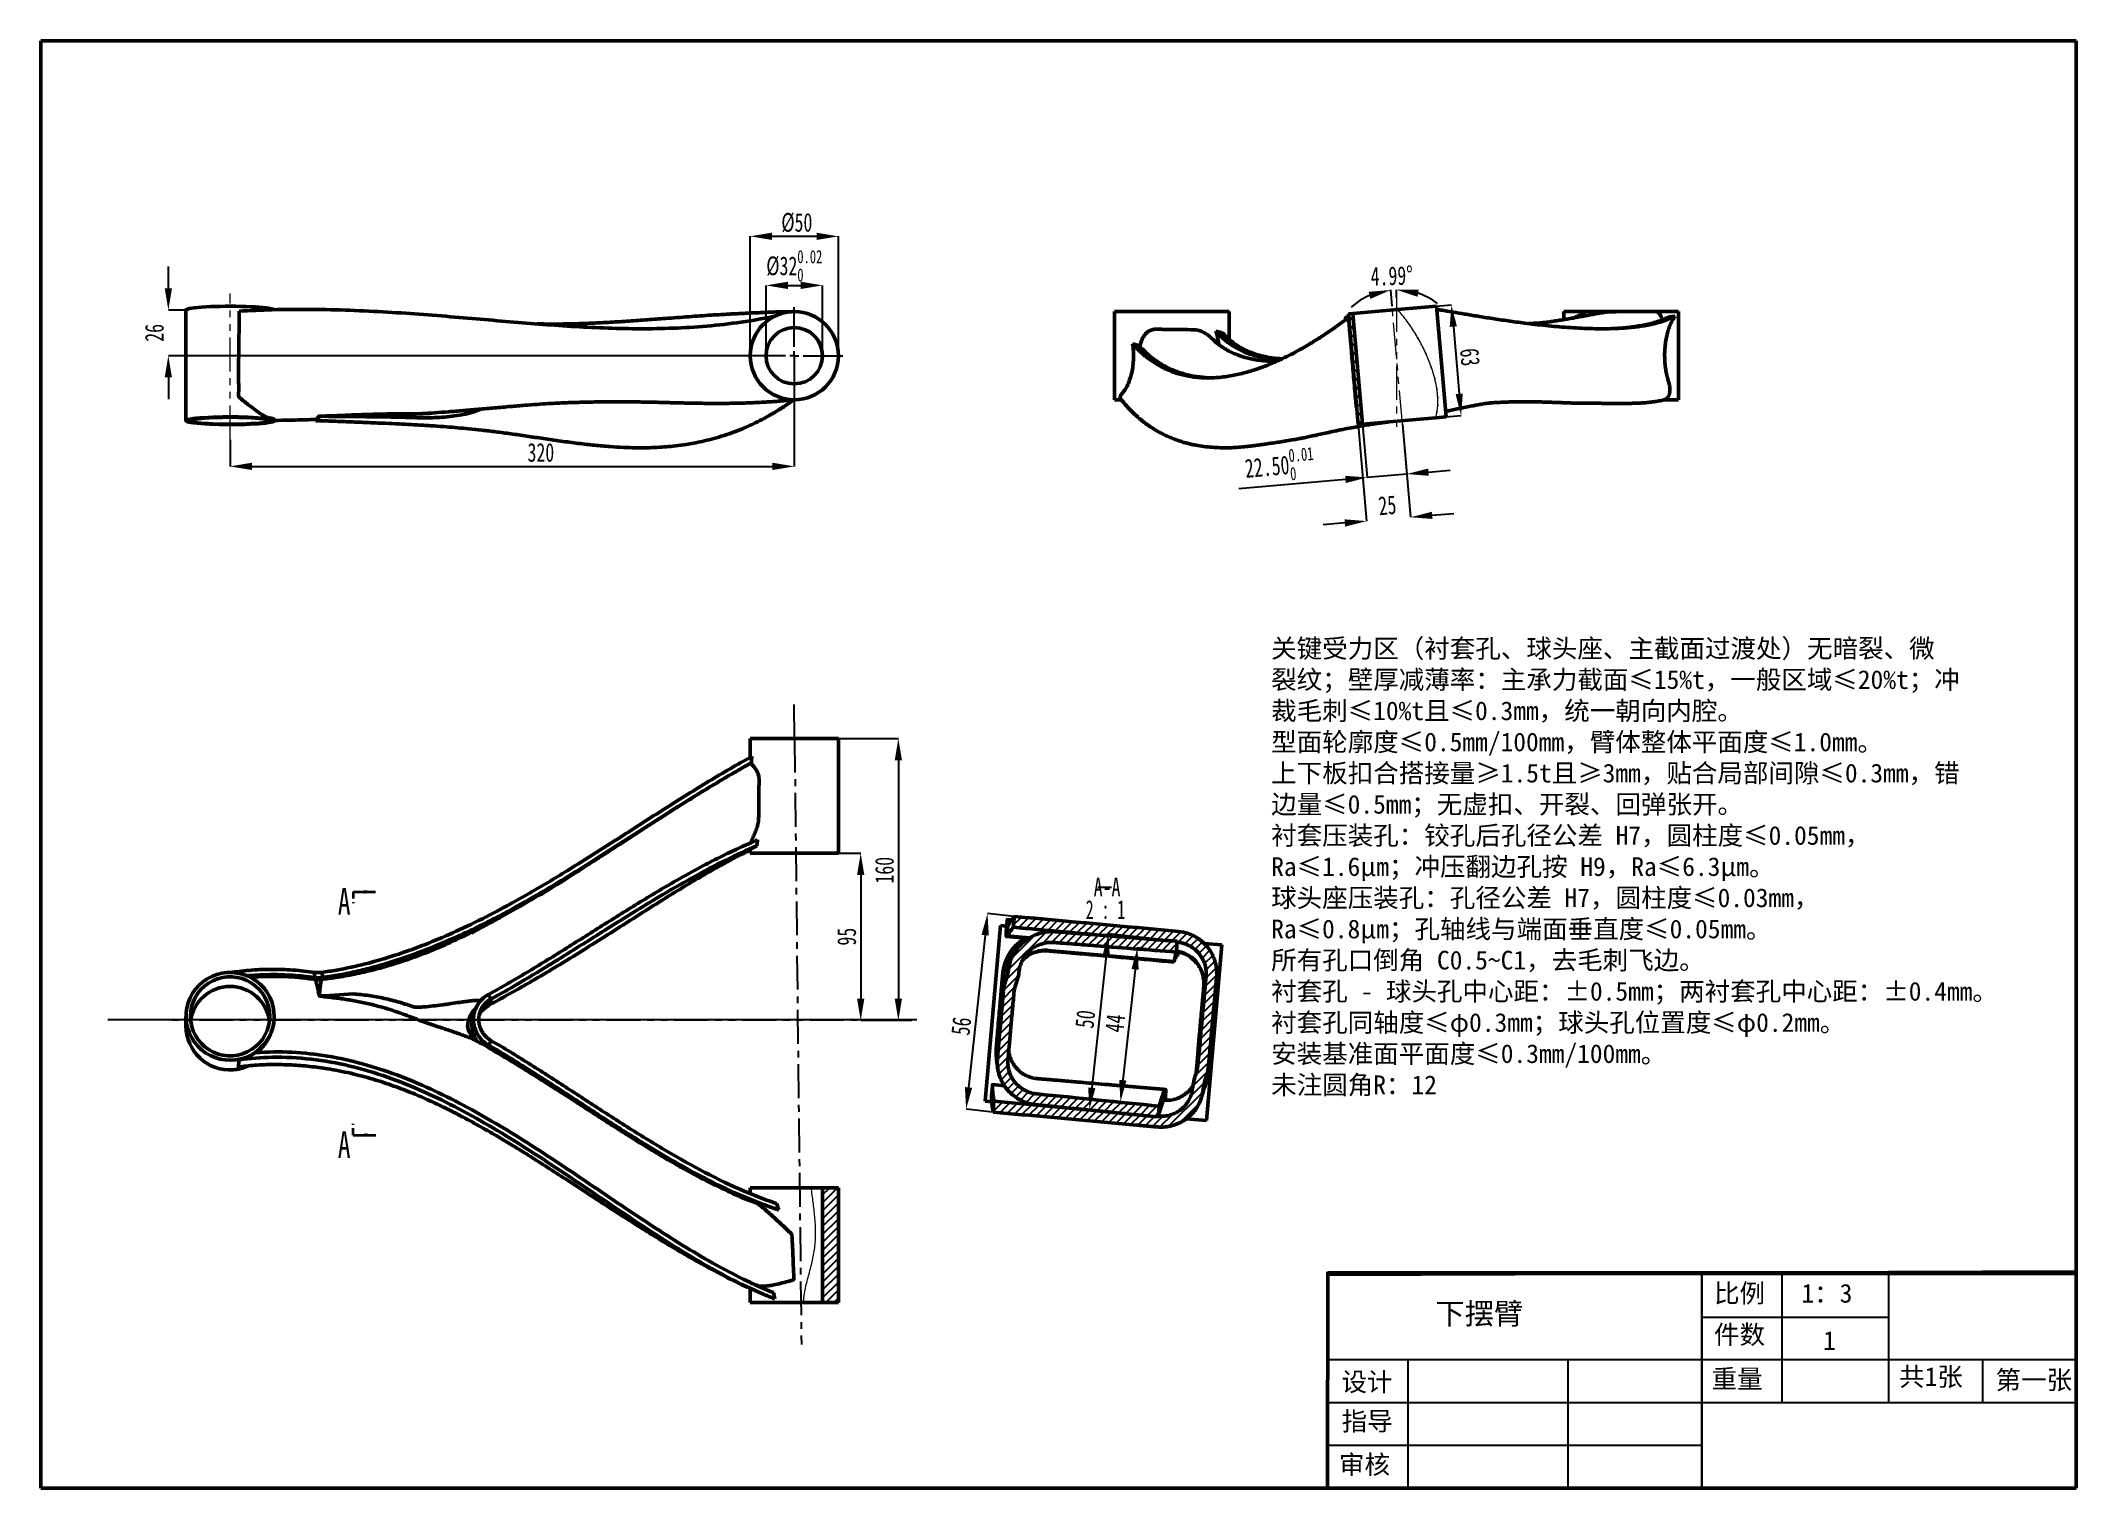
# Model space of a CAD drawing. Header units: millimetres. Extents: x 798 to 1179, y 9 to 280.
import ezdxf

# ---------------------------------------------------------------- set-up
doc = ezdxf.new("R2010")
doc.units = ezdxf.units.MM
doc.header["$PDSIZE"] = -1
for name, pattern in [('CENTER', [10.16, 6.35, -1.27, 1.27, -1.27]), ('HIDDEN', [1.905, 1.27, -0.635]), ('PHANTOM', [12.7, 6.35, -1.27, 1.27, -1.27, 1.27, -1.27])]:
    doc.linetypes.add(name, pattern=pattern)
doc.layers.add('10', color=7, linetype='Continuous')
doc.layers.add('5', color=7, linetype='Continuous')
doc.layers.add('粗实线层', color=7, linetype='Continuous', lineweight=25)
doc.styles.add('SLDTEXTSTYLE5', font='TXT', dxfattribs={"width": 0.7})
doc.styles.add('SLDTEXTSTYLE6', font='TXT', dxfattribs={"width": 0.62})
doc.dimstyles.new('SLDDIMSTYLE1', dxfattribs={"dimtxt": 3.5, "dimasz": 4.08, "dimexe": 0, "dimexo": 0.0625, "dimgap": 0.875, "dimtad": 1, "dimrnd": 1e-09, "dimzin": 12, "dimdsep": 46, "dimtxsty": 'SLDTEXTSTYLE5', "dimsah": 1, "dimcen": 0.09, "dimadec": 0, "dimazin": 3, "dimtol": 1, "dimtp": 0.021, "dimtfac": 1, "dimtmove": 0, "dimatfit": 0, "dimfxl": 1, "dimfrac": 2, "dimtolj": 1, "dimarcsym": 0})
doc.dimstyles.new('SLDDIMSTYLE2', dxfattribs={"dimtxt": 3.5, "dimasz": 4.08, "dimexe": 0, "dimexo": 0.0625, "dimgap": 0.875, "dimtad": 1, "dimrnd": 1e-09, "dimzin": 12, "dimdsep": 46, "dimtxsty": 'SLDTEXTSTYLE5', "dimsah": 1, "dimcen": 0.09, "dimadec": 0, "dimazin": 3, "dimtfac": 1, "dimtofl": 0, "dimtmove": 0, "dimatfit": 3, "dimfxl": 1, "dimfrac": 2, "dimtolj": 1, "dimtzin": 12, "dimarcsym": 0})
doc.dimstyles.new('SLDDIMSTYLE3', dxfattribs={"dimtxt": 3.5, "dimasz": 4.08, "dimexe": 0, "dimexo": 0.0625, "dimgap": 0.875, "dimtad": 1, "dimrnd": 1e-09, "dimzin": 4, "dimdsep": 46, "dimtxsty": 'SLDTEXTSTYLE5', "dimsah": 1, "dimcen": 0.09, "dimadec": 0, "dimazin": 1, "dimtol": 1, "dimtp": 0.0105, "dimtfac": 1, "dimtmove": 0, "dimatfit": 0, "dimfxl": 1, "dimfrac": 2, "dimtolj": 1, "dimarcsym": 0})
doc.dimstyles.new('SLDDIMSTYLE4', dxfattribs={"dimtxt": 3.5, "dimasz": 4.08, "dimexe": 0, "dimexo": 0.0625, "dimgap": 0.875, "dimtad": 1, "dimdec": 4, "dimzin": 12, "dimdsep": 46, "dimtxsty": 'SLDTEXTSTYLE5', "dimsah": 1, "dimcen": 0.09, "dimazin": 3, "dimtfac": 1, "dimtofl": 0, "dimtmove": 0, "dimatfit": 3, "dimfxl": 1, "dimfrac": 2, "dimtolj": 1, "dimtzin": 12, "dimarcsym": 0})
doc.dimstyles.new('SLDDIMSTYLE5', dxfattribs={"dimtxt": 3.5, "dimasz": 4.08, "dimexe": 0, "dimexo": 0.0625, "dimgap": 0.875, "dimtad": 1, "dimlfac": 0.5, "dimrnd": 1e-09, "dimzin": 12, "dimdsep": 46, "dimtxsty": 'SLDTEXTSTYLE5', "dimsah": 1, "dimcen": 0.09, "dimadec": 0, "dimazin": 3, "dimtfac": 1, "dimtofl": 0, "dimtmove": 0, "dimatfit": 3, "dimfxl": 1, "dimfrac": 2, "dimtolj": 1, "dimtzin": 12, "dimarcsym": 0})
pattern_1 = [(45, (789.93, 5.36), (-0.740871, 0.740871), [])]
pattern_2 = [(135, (789.93, 5.36), (-0.740871, -0.740871), [])]

msp = doc.modelspace()

# ---------------------------------------------------------------- texts
at = {"lineweight": 25, "attachment_point": 1}
for s, width, gutter_width, heights, insert, char_height in [('{\\fSimSun|b0|i0|c134|p2;关键受力区（衬套孔、球头座、主截面过渡处）无暗裂、微裂纹；壁厚减薄率：主承力截面}≤15%t{\\fSimSun|b0|i0|c134|p2;，一般区域}≤20%t{\\fSimSun|b0|i0|c134|p2;；冲裁毛刺}≤10%t{\\fSimSun|b0|i0|c134|p2;且}≤0.3mm{\\fSimSun|b0|i0|c134|p2;，统一朝向内腔。^J型面轮廓度}≤0.5mm/100mm{\\fSimSun|b0|i0|c134|p2;，臂体整体平面度}≤1.0mm{\\fSimSun|b0|i0|c134|p2;。^J上下板扣合搭接量\\fSimSun|b0|i0|c0|p2;≥}1.5t{\\fSimSun|b0|i0|c134|p2;且\\fSimSun|b0|i0|c0|p2;≥}3mm{\\fSimSun|b0|i0|c134|p2;，贴合局部间隙}≤0.3mm{\\fSimSun|b0|i0|c134|p2;，错边量}≤0.5mm{\\fSimSun|b0|i0|c134|p2;；无虚扣、开裂、回弹张开。\\P衬套压装孔：铰孔后孔径公差 H7，圆柱度≤0.05mm，Ra≤1.6μm；冲压翻边孔按 H9，Ra≤6.3μm。^J球头座压装孔：孔径公差 H7，圆柱度≤0.03mm，Ra≤0.8μm；孔轴线与端面垂直度≤0.05mm。^J所有孔口倒角 C0.5~C1，去毛刺飞边。\\P衬套孔 - 球头孔中心距：±0.5mm；两衬套孔中心距：±0.4mm。^J衬套孔同轴度≤φ0.3mm；球头孔位置度≤φ0.2mm。^J安装基准面平面度≤0.3mm/100mm。\\P未注圆角R：12}', 128.4816554, 5.775, [104.43989], (1028.37645, 167.61241), 3.5), ('{\\fSimSun|b0|i0|c134|p2;比例}', 10.4451712, 17.5, [0], (1111.22998, 46.91692), 3.5), ('1{\\fSimSun|b0|i0|c134|p2;：}3', 17.3504166, 17.5, [0], (1127.5736, 46.91692), 3.5), ('{\\fSimSun|b0|i0|c134|p2;下摆臂}', 53.0860201, 17.5, [0], (1059.12704, 43.35556), 4), ('{\\fSimSun|b0|i0|c134|p2;件数}', 66.1134603, 17.5, [0], (1111.22999, 39.18017), 3.5), ('1', 12.042666, 17.5, [0], (1131.62878, 38.07492), 3.5), ('{\\fSimSun|b0|i0|c134|p2;设计}', 13.0588062, 17.5, [0], (1041.52151, 30.33816), 3.5), ('{\\fSimSun|b0|i0|c134|p2;重量}', 11.1965569, 17.5, [0], (1110.77574, 30.91352), 3.5), ('{\\fSimSun|b0|i0|c134|p2;共}1{\\fSimSun|b0|i0|c134|p2;张}', 12.9699046, 17.5, [0], (1145.84776, 31.30965), 3.5), ('{\\fSimSun|b0|i0|c134|p2;第一张}', 15.041695, 17.5, [0], (1163.89925, 30.69977), 3.5), ('{\\fSimSun|b0|i0|c134|p2;指导}', 10.6659818, 17.5, [0], (1041.55458, 22.96982), 3.5), ('{\\fSimSun|b0|i0|c134|p2;审核}', 12.2884264, 17.5, [0], (1041.06304, 14.86465), 3.5)]:
    msp.add_mtext_dynamic_manual_height_columns(s, width=width, gutter_width=gutter_width, heights=heights, dxfattribs=dict(at, insert=insert, char_height=char_height))
at = {"color": 7, "linetype": 'Continuous', "char_height": 5, "attachment_point": 1, "style": 'SLDTEXTSTYLE5'}
for insert in [(853.76465, 121.0119), (853.76465, 75.49897)]:
    msp.add_mtext('A', dxfattribs=dict(at, insert=insert))
at = {"layer": '10', "color": 0, "char_height": 3.5, "attachment_point": 2}
for s, insert, style in [('A-A', (997.67794, 122.97275), 'SLDTEXTSTYLE5'), ('2 : 1', (997.37602, 118.73902), 'SLDTEXTSTYLE6')]:
    msp.add_mtext(s, dxfattribs=dict(at, insert=insert, style=style))

# ---------------------------------------------------------------- blocks, each defined once
blk = doc.blocks.new('*D32')
at = {"layer": '10', "color": 0, "lineweight": -2, "transparency": 16777216}
for p, q in [((933.88, 220.71), (933.88, 233.81)), ((937.96, 233.81), (940.36, 233.81)), ((944.44, 220.71), (944.44, 233.81))]:
    blk.add_line(p, q, dxfattribs=at)
at = {"layer": '10', "color": 0, "lineweight": 25, "transparency": 16777216}
for points in [[(937.96, 234.49), (937.96, 233.13), (933.88, 233.81)], [(940.36, 234.49), (940.36, 233.13), (944.44, 233.81)]]:
    blk.add_solid(points, dxfattribs=at)
at = {"layer": 'Defpoints', "color": 0, "lineweight": 25, "transparency": 16777216}
for p in [(944.44, 233.81), (933.88, 220.65), (944.44, 220.65)]:
    blk.add_point(p, dxfattribs=at)
at = {"layer": '10', "color": 0, "transparency": 16777216, "insert": (939.16, 240.41), "char_height": 3.5, "attachment_point": 2, "style": 'SLDTEXTSTYLE5'}
blk.add_mtext('\\A1;%%C32{\\H0.7x;\\S0.02^ 0;}', dxfattribs=at)
blk = doc.blocks.new('*D33')
at = {"layer": '10', "color": 0, "lineweight": -2, "transparency": 16777216}
for p, q in [((930.91, 220.71), (930.91, 242.99)), ((934.99, 242.99), (943.33, 242.99)), ((947.41, 220.71), (947.41, 242.99))]:
    blk.add_line(p, q, dxfattribs=at)
at = {"layer": '10', "color": 0, "lineweight": 25, "transparency": 16777216}
for points in [[(934.99, 243.67), (934.99, 242.31), (930.91, 242.99)], [(943.33, 243.67), (943.33, 242.31), (947.41, 242.99)]]:
    blk.add_solid(points, dxfattribs=at)
at = {"layer": 'Defpoints', "color": 0, "lineweight": 25, "transparency": 16777216}
for p in [(947.41, 242.99), (930.91, 220.65), (947.41, 220.65)]:
    blk.add_point(p, dxfattribs=at)
at = {"layer": '10', "color": 0, "transparency": 16777216, "insert": (939.64, 247.36), "char_height": 3.5, "attachment_point": 2, "style": 'SLDTEXTSTYLE5'}
blk.add_mtext('\\A1;%%C50', dxfattribs=at)
blk = doc.blocks.new('*D34')
at = {"layer": '10', "color": 0, "lineweight": -2, "transparency": 16777216}
for p, q in [((939.16, 220.59), (939.16, 199.93)), ((833.61, 204.93), (833.61, 199.93)), ((837.69, 199.93), (935.08, 199.93))]:
    blk.add_line(p, q, dxfattribs=at)
at = {"layer": '10', "color": 0, "lineweight": 25, "transparency": 16777216}
for points in [[(837.69, 200.61), (837.69, 199.25), (833.61, 199.93)], [(935.08, 200.61), (935.08, 199.25), (939.16, 199.93)]]:
    blk.add_solid(points, dxfattribs=at)
at = {"layer": 'Defpoints', "color": 0, "lineweight": 25, "transparency": 16777216}
for p in [(939.16, 220.65), (833.61, 204.99), (939.16, 199.93)]:
    blk.add_point(p, dxfattribs=at)
at = {"layer": '10', "color": 0, "transparency": 16777216, "insert": (891.75, 204.3), "char_height": 3.5, "attachment_point": 2, "style": 'SLDTEXTSTYLE5'}
blk.add_mtext('\\A1;320', dxfattribs=at)
blk = doc.blocks.new('*D35')
at = {"layer": '10', "color": 0, "lineweight": -2, "transparency": 16777216}
for p, q in [((822.06, 233.27), (822.06, 237.35)), ((825.3, 229.19), (822.06, 229.19)), ((930.03, 220.65), (822.06, 220.65)), ((822.06, 216.57), (822.06, 212.49))]:
    blk.add_line(p, q, dxfattribs=at)
at = {"layer": '10', "color": 0, "lineweight": 25, "transparency": 16777216}
for points in [[(821.38, 233.27), (822.74, 233.27), (822.06, 229.19)], [(821.38, 216.57), (822.74, 216.57), (822.06, 220.65)]]:
    blk.add_solid(points, dxfattribs=at)
at = {"layer": 'Defpoints', "color": 0, "lineweight": 25, "transparency": 16777216}
for p in [(825.36, 229.19), (822.06, 220.65), (930.09, 220.65)]:
    blk.add_point(p, dxfattribs=at)
at = {"layer": '10', "color": 0, "transparency": 16777216, "insert": (817.68, 224.92), "char_height": 3.5, "attachment_point": 2, "rotation": 90, "style": 'SLDTEXTSTYLE5'}
blk.add_mtext('\\A1;26', dxfattribs=at)
blk = doc.blocks.new('SW_CENTERMARKSYMBOL_0')
at = {"layer": '10', "color": 0}
for p, q in [((0, 5), (0, 27.5)), ((-5, 0), (-27.5, 0)), ((0, 0), (-2.5, 0)), ((0, 0), (0, 2.5)), ((0, 0), (0, -2.5)), ((0, 0), (2.5, 0)), ((5, 0), (27.5, 0)), ((0, -5), (0, -27.5))]:
    blk.add_line(p, q, dxfattribs=at)
blk = doc.blocks.new('*D22')
at = {"layer": '10', "color": 0, "lineweight": -2, "transparency": 16777216}
for p, q in [((947.48, 127.54), (951.58, 127.54)), ((951.58, 123.46), (951.58, 100.3)), ((961.1, 96.22), (951.58, 96.22))]:
    blk.add_line(p, q, dxfattribs=at)
at = {"layer": '10', "color": 0, "lineweight": 25, "transparency": 16777216}
for points in [[(950.9, 123.46), (952.26, 123.46), (951.58, 127.54)], [(950.9, 100.3), (952.26, 100.3), (951.58, 96.22)]]:
    blk.add_solid(points, dxfattribs=at)
at = {"layer": 'Defpoints', "color": 0, "lineweight": 25, "transparency": 16777216}
for p in [(947.41, 127.54), (951.58, 96.22), (961.16, 96.22)]:
    blk.add_point(p, dxfattribs=at)
at = {"layer": '10', "color": 0, "transparency": 16777216, "insert": (947.2, 111.91), "char_height": 3.5, "attachment_point": 2, "rotation": 90, "style": 'SLDTEXTSTYLE5'}
blk.add_mtext('\\A1;95', dxfattribs=at)
blk = doc.blocks.new('*D23')
at = {"layer": '10', "color": 0, "lineweight": -2, "transparency": 16777216}
for p, q in [((947.48, 148.99), (958.63, 148.99)), ((958.63, 144.91), (958.63, 100.3)), ((961.1, 96.22), (958.63, 96.22))]:
    blk.add_line(p, q, dxfattribs=at)
at = {"layer": '10', "color": 0, "lineweight": 25, "transparency": 16777216}
for points in [[(957.95, 144.91), (959.31, 144.91), (958.63, 148.99)], [(957.95, 100.3), (959.31, 100.3), (958.63, 96.22)]]:
    blk.add_solid(points, dxfattribs=at)
at = {"layer": 'Defpoints', "color": 0, "lineweight": 25, "transparency": 16777216}
for p in [(947.41, 148.99), (958.63, 96.22), (961.16, 96.22)]:
    blk.add_point(p, dxfattribs=at)
at = {"layer": '10', "color": 0, "transparency": 16777216, "insert": (954.26, 124.34), "char_height": 3.5, "attachment_point": 2, "rotation": 90, "style": 'SLDTEXTSTYLE5'}
blk.add_mtext('\\A1;160', dxfattribs=at)
blk = doc.blocks.new('*D24')
at = {"layer": '10', "color": 0, "lineweight": -2, "transparency": 16777216}
for p, q in [((1045.48, 207.77), (1046.34, 197.85)), ((1052.93, 207.75), (1053.74, 198.5)), ((1053.74, 198.5), (1046.34, 197.85)), ((1057.81, 198.85), (1061.87, 199.21)), ((1042.28, 197.5), (1022.32, 195.75))]:
    blk.add_line(p, q, dxfattribs=at)
at = {"layer": '10', "color": 0, "lineweight": 25, "transparency": 16777216}
for points in [[(1042.22, 198.17), (1042.34, 196.82), (1046.34, 197.85)], [(1057.75, 199.53), (1057.87, 198.17), (1053.74, 198.5)]]:
    blk.add_solid(points, dxfattribs=at)
at = {"layer": 'Defpoints', "color": 0, "lineweight": 25, "transparency": 16777216}
for p in [(1045.47, 207.83), (1052.93, 207.82), (1053.74, 198.5)]:
    blk.add_point(p, dxfattribs=at)
at = {"layer": '10', "color": 0, "transparency": 16777216, "insert": (1029.69, 203.02), "char_height": 3.5, "attachment_point": 2, "rotation": 4.9878, "style": 'SLDTEXTSTYLE5'}
blk.add_mtext('\\A1;22.50{\\H0.7x;\\S0.01^ 0;}', dxfattribs=at)
blk = doc.blocks.new('*D25')
at = {"layer": '10', "color": 0, "lineweight": -2, "transparency": 16777216}
for p, q in [((1044.66, 207.69), (1046.23, 189.69)), ((1052.93, 207.75), (1054.45, 190.41)), ((1058.51, 190.77), (1062.58, 191.12)), ((1042.16, 189.34), (1038.1, 188.99))]:
    blk.add_line(p, q, dxfattribs=at)
at = {"layer": '10', "color": 0, "lineweight": 25, "transparency": 16777216}
for points in [[(1058.45, 191.44), (1058.57, 190.09), (1054.45, 190.41)], [(1042.11, 190.02), (1042.22, 188.66), (1046.23, 189.69)]]:
    blk.add_solid(points, dxfattribs=at)
at = {"layer": 'Defpoints', "color": 0, "lineweight": 25, "transparency": 16777216}
for p in [(1044.65, 207.76), (1052.93, 207.82), (1054.45, 190.41)]:
    blk.add_point(p, dxfattribs=at)
at = {"layer": '10', "color": 0, "transparency": 16777216, "insert": (1049.96, 194.41), "char_height": 3.5, "attachment_point": 2, "rotation": 4.9878, "style": 'SLDTEXTSTYLE5'}
blk.add_mtext('\\A1;25', dxfattribs=at)
blk = doc.blocks.new('*D26')
at = {"layer": '10', "color": 0, "lineweight": -2, "transparency": 16777216}
for p, q in [((1058.52, 229.84), (1062.1, 230.15)), ((1062.46, 226.08), (1063.55, 213.5)), ((1060.33, 209.13), (1063.91, 209.44))]:
    blk.add_line(p, q, dxfattribs=at)
at = {"layer": '10', "color": 0, "lineweight": 25, "transparency": 16777216}
for points in [[(1063.13, 226.14), (1061.78, 226.03), (1062.1, 230.15)], [(1064.23, 213.56), (1062.88, 213.44), (1063.91, 209.44)]]:
    blk.add_solid(points, dxfattribs=at)
at = {"layer": 'Defpoints', "color": 0, "lineweight": 25, "transparency": 16777216}
for p in [(1058.46, 229.83), (1060.27, 209.12), (1063.91, 209.44)]:
    blk.add_point(p, dxfattribs=at)
at = {"layer": '10', "color": 0, "transparency": 16777216, "insert": (1067.33, 220.53), "char_height": 3.5, "attachment_point": 2, "rotation": 274.9878, "style": 'SLDTEXTSTYLE5'}
blk.add_mtext('\\A1;63', dxfattribs=at)
blk = doc.blocks.new('*D27')
at = {"layer": '10', "color": 0, "lineweight": -2, "transparency": 16777216}
for p, q in [((1051, 229.91), (1050.74, 232.95)), ((1051.84, 231.51), (1051.84, 232.99))]:
    blk.add_line(p, q, dxfattribs=at)
for start, end in [(52.9714, 71.4857), (113.5022, 132.0165)]:
    blk.add_arc((1051.84, 220.31), 12.68, start, end, dxfattribs=at)
at = {"layer": '10', "color": 0, "lineweight": 25, "transparency": 16777216}
for points in [[(1046.61, 232.6), (1046.95, 231.28), (1050.74, 232.95)], [(1055.76, 231.67), (1055.97, 233.01), (1051.84, 232.99)]]:
    blk.add_solid(points, dxfattribs=at)
at = {"layer": 'Defpoints', "color": 0, "lineweight": 25, "transparency": 16777216}
for p in [(1051.1, 232.97), (1051.01, 229.84), (1051.84, 231.45), (1051.84, 206.82), (1052.93, 207.82)]:
    blk.add_point(p, dxfattribs=at)
at = {"layer": '10', "color": 0, "transparency": 16777216, "insert": (1046.94, 237.26), "char_height": 3.5, "attachment_point": 1, "rotation": 1.3592, "style": 'SLDTEXTSTYLE5'}
blk.add_mtext('\\A1;4.99°', dxfattribs=at)
blk = doc.blocks.new('*D28')
at = {"layer": '10', "color": 0, "lineweight": -2, "transparency": 16777216}
for p, q in [((1010.55, 109.03), (1003.36, 109.83)), ((1002.91, 105.77), (1000.63, 85.04)), ((1007.37, 80.19), (1000.18, 80.98))]:
    blk.add_line(p, q, dxfattribs=at)
at = {"layer": '10', "color": 0, "lineweight": 25, "transparency": 16777216}
for points in [[(1002.24, 105.85), (1003.59, 105.7), (1003.36, 109.83)], [(999.95, 85.11), (1001.3, 84.97), (1000.18, 80.98)]]:
    blk.add_solid(points, dxfattribs=at)
at = {"layer": 'Defpoints', "color": 0, "lineweight": 25, "transparency": 16777216}
for p in [(1010.62, 109.03), (1000.18, 80.98), (1007.44, 80.18)]:
    blk.add_point(p, dxfattribs=at)
at = {"layer": '10', "color": 0, "transparency": 16777216, "insert": (997.42, 95.89), "char_height": 3.5, "attachment_point": 2, "rotation": 83.7083, "style": 'SLDTEXTSTYLE5'}
blk.add_mtext('\\A1;44', dxfattribs=at)
blk = doc.blocks.new('*D29')
at = {"layer": '10', "color": 0, "lineweight": -2, "transparency": 16777216}
for p, q in [((1010.72, 111.05), (997.94, 112.44)), ((997.5, 108.38), (994.81, 83.62)), ((1007.15, 78.17), (994.37, 79.56))]:
    blk.add_line(p, q, dxfattribs=at)
at = {"layer": '10', "color": 0, "lineweight": 25, "transparency": 16777216}
for points in [[(996.83, 108.46), (998.18, 108.31), (997.94, 112.44)], [(994.14, 83.69), (995.49, 83.54), (994.37, 79.56)]]:
    blk.add_solid(points, dxfattribs=at)
at = {"layer": 'Defpoints', "color": 0, "lineweight": 25, "transparency": 16777216}
for p in [(1010.79, 111.04), (994.37, 79.56), (1007.21, 78.16)]:
    blk.add_point(p, dxfattribs=at)
at = {"layer": '10', "color": 0, "transparency": 16777216, "insert": (991.83, 96.67), "char_height": 3.5, "attachment_point": 2, "rotation": 83.7992, "style": 'SLDTEXTSTYLE5'}
blk.add_mtext('\\A1;50', dxfattribs=at)
blk = doc.blocks.new('*D30')
at = {"layer": '10', "color": 0, "lineweight": -2, "transparency": 16777216}
for p, q in [((980.29, 115.7), (975.31, 116.24)), ((974.87, 112.18), (971.75, 83.69)), ((976.29, 79.09), (971.31, 79.63))]:
    blk.add_line(p, q, dxfattribs=at)
at = {"layer": '10', "color": 0, "lineweight": 25, "transparency": 16777216}
for points in [[(974.19, 112.26), (975.55, 112.11), (975.31, 116.24)], [(971.08, 83.76), (972.43, 83.61), (971.31, 79.63)]]:
    blk.add_solid(points, dxfattribs=at)
at = {"layer": 'Defpoints', "color": 0, "lineweight": 25, "transparency": 16777216}
for p in [(980.35, 115.69), (971.31, 79.63), (976.35, 79.08)]:
    blk.add_point(p, dxfattribs=at)
at = {"layer": '10', "color": 0, "transparency": 16777216, "insert": (968.63, 95.35), "char_height": 3.5, "attachment_point": 2, "rotation": 83.7607, "style": 'SLDTEXTSTYLE5'}
blk.add_mtext('\\A1;56', dxfattribs=at)

# ---------------------------------------------------------------- dimensions: what is measured, and where the dimension line sits
at = {"layer": '10'}
for base, p1, p2, text, dimstyle, picture, middle in [((947.41313, 242.98816), (930.91313, 220.64815), (947.41313, 220.64815), '%%C50', 'SLDDIMSTYLE2', '*D33', (939.64409, 242.98816)), ((944.44313, 233.81438), (933.88313, 220.64815), (944.44313, 220.64815), '%%C32{\\H0.7x;\\S0.02^ 0;}', 'SLDDIMSTYLE1', '*D32', (939.16313, 233.81438))]:
    dim = msp.add_linear_dim(base=base, p1=p1, p2=p2, text=text, dimstyle=dimstyle, dxfattribs=at)
    dim.commit()
    dim.dimension.update_dxf_attribs({"geometry": picture, "text_midpoint": middle, "dimtype": 160})
for base, p1, p2, angle, text, dimstyle, picture, middle in [((822.05814, 220.64815), (825.35814, 229.18555), (930.08813, 220.64815), 90, '26', 'SLDDIMSTYLE2', '*D35', (822.05814, 224.91685)), ((1063.90938, 209.43765), (1058.46037, 229.83111), (1060.26795, 209.11984), 274.987845, '63', 'SLDDIMSTYLE2', '*D26', (1062.97468, 220.14741)), ((939.16313, 199.92982), (833.60814, 204.98947), (939.16313, 220.64815), 0, '320', 'SLDDIMSTYLE2', '*D34', (891.74652, 199.92982)), ((1053.74181, 198.49728), (1045.47418, 207.82872), (1052.92845, 207.81678), 4.987845, '22.50{\\H0.7x;\\S0.01^ 0;}', 'SLDDIMSTYLE3', '*D24', (1030.26604, 196.44843)), ((1054.44744, 190.41207), (1044.65231, 207.75699), (1052.92845, 207.81678), 4.987845, '25', 'SLDDIMSTYLE2', '*D25', (1050.33806, 190.05343)), ((958.63313, 96.22317), (947.41313, 148.98668), (961.15862, 96.22317), 90, '160', 'SLDDIMSTYLE2', '*D23', (958.63313, 124.34052)), ((951.57788, 96.22317), (947.41313, 127.53668), (961.15862, 96.22317), 90, '95', 'SLDDIMSTYLE2', '*D22', (951.57788, 111.90841)), ((971.31124, 79.63057), (980.35122, 115.68922), (976.34877, 79.07983), 83.7607206, '56', 'SLDDIMSTYLE5', '*D30', (972.97741, 94.8706)), ((994.37184, 79.55911), (1010.78689, 111.04443), (1007.21443, 78.16377), 83.7991733, '50', 'SLDDIMSTYLE5', '*D29', (996.17968, 96.19837)), ((1000.18176, 80.98434), (1010.61587, 109.02685), (1007.43588, 80.18454), 83.7083084, '44', 'SLDDIMSTYLE5', '*D28', (1001.77197, 95.40745))]:
    dim = msp.add_linear_dim(base=base, p1=p1, p2=p2, angle=angle, text=text, dimstyle=dimstyle, dxfattribs=at)
    dim.commit()
    dim.dimension.update_dxf_attribs({"geometry": picture, "text_midpoint": middle, "dimtype": 160})
dim = msp.add_angular_dim_2l(base=(1051.10232, 232.97252), line1=((1051.83788, 231.44964), (1051.83788, 206.81857)), line2=((1052.92845, 207.81678), (1051.00611, 229.84305)), dimstyle='SLDDIMSTYLE4', dxfattribs=at)
dim.commit()
dim.dimension.update_dxf_attribs({"geometry": '*D27', "text_midpoint": (1051.53707, 232.9903), "dimtype": 162})

# ---------------------------------------------------------------- hatches: boundary and pattern name
at = {"layer": '10', "linetype": 'Continuous', "lineweight": 25}
h = msp.add_hatch(dxfattribs=at)
h.set_pattern_fill('ANSI31', color=256, scale=0.33, angle=90, style=0)
h.set_pattern_definition(pattern_2)
h.paths.add_polyline_path([(1043.66661, 228.53999), (1042.84473, 228.46826), (1044.65231, 207.75699), (1045.47418, 207.82872)], flags=0)
h = msp.add_hatch(dxfattribs=at)
h.set_pattern_fill('ANSI31', color=256, scale=0.33, angle=90, style=0)
h.set_pattern_definition(pattern_2)
edge = h.paths.add_edge_path(flags=0)
edge.add_spline(control_points=[(1052.01468, 229.26857), (1052.39887, 228.84478), (1052.76728, 228.40835), (1053.12035, 227.96411), (1054.82251, 225.82247), (1056.20804, 223.48596), (1057.28419, 221.12312), (1058.1722, 219.17337), (1058.87368, 217.19359), (1059.27559, 215.01798), (1059.38247, 214.43943), (1059.46728, 213.83319), (1059.51593, 213.22829), (1059.56462, 212.62293), (1059.57669, 212.01082), (1059.54736, 211.43823), (1059.50319, 210.57561), (1059.3677, 209.76613), (1059.13233, 209.02073)], knot_values=[0, 0, 0, 0, 0.005216124, 0.005216124, 0.005216124, 0.030698226, 0.030698226, 0.030698226, 0.051625594, 0.051625594, 0.051625594, 0.057160725, 0.057160725, 0.057160725, 0.062719151, 0.062719151, 0.062719151, 0.071101493, 0.071101493, 0.071101493, 0.071101493], weights=[1, 1, 1, 1, 1, 1, 1, 1, 1, 1, 1, 1, 1, 1, 1, 1, 1, 1, 1], degree=3, periodic=0)
edge.add_spline(control_points=[(1059.13233, 209.02073), (1059.37494, 209.78907), (1059.51028, 210.63273), (1059.55025, 211.49757), (1059.59031, 212.36408), (1059.5353, 213.27135), (1059.41596, 214.14591), (1059.21932, 215.58687), (1058.85487, 216.98009), (1058.4045, 218.30733), (1057.31779, 221.50992), (1055.69645, 224.55346), (1053.6082, 227.33272), (1053.10898, 227.99713), (1052.57847, 228.64668), (1052.01468, 229.26857)], knot_values=[0, 0, 0, 0, 0.008033159, 0.008033159, 0.008033159, 0.01608637, 0.01608637, 0.01608637, 0.029365103, 0.029365103, 0.029365103, 0.06160192, 0.06160192, 0.06160192, 0.069196962, 0.069196962, 0.069196962, 0.069196962], weights=[1, 1, 1, 1, 1, 1, 1, 1, 1, 1, 1, 1, 1, 1, 1, 1], degree=3, periodic=0)
h = msp.add_hatch(dxfattribs=at)
h.set_pattern_fill('ANSI31', color=256, scale=0.33, style=0)
h.set_pattern_definition(pattern_1)
edge = h.paths.add_edge_path(flags=0)
edge.add_line((1044.37142, 210.97542), (1042.92758, 227.51897))
edge.add_spline(control_points=[(1042.92758, 227.51897), (1042.90583, 227.51728), (1042.88408, 227.51559), (1042.86233, 227.5139)], knot_values=[0.002833079, 0.002833079, 0.002833079, 0.002833079, 0.003031419, 0.003031419, 0.003031419, 0.003031419], weights=[1, 1, 1, 1], degree=3, periodic=0)
edge.add_spline(control_points=[(1042.86233, 227.5139), (1043.15543, 224.13836), (1043.44853, 220.76282), (1043.74158, 217.38727), (1043.9028, 215.5302), (1044.064, 213.67312), (1044.22518, 211.81604), (1044.24978, 211.53269), (1044.29285, 211.24877), (1044.37142, 210.97542)], knot_values=[0, 0, 0, 0, 0.030802205, 0.030802205, 0.030802205, 0.047748208, 0.047748208, 0.047748208, 0.050356943, 0.050356943, 0.050356943, 0.050356943], weights=[1, 1, 1, 1, 1, 1, 1, 1, 1, 1], degree=3, periodic=0)
h = msp.add_hatch(dxfattribs=at)
h.set_pattern_fill('ANSI31', color=256, scale=0.33, style=0)
h.set_pattern_definition(pattern_1)
edge = h.paths.add_edge_path(flags=0)
edge.add_spline(control_points=[(1016.15658, 85.49277), (1016.7979, 87.21491), (1016.7722, 89.11985), (1016.94016, 90.94983), (1017.13249, 93.04545), (1017.3249, 95.14106), (1017.51764, 97.23664), (1017.77856, 100.0737), (1018.43291, 102.9225), (1018.16658, 105.75905), (1018.08423, 106.63617), (1017.85063, 107.51121), (1017.4842, 108.31237), (1017.11648, 109.11638), (1016.60402, 109.86763), (1015.99015, 110.50388), (1015.37641, 111.13998), (1014.64413, 111.67831), (1013.85483, 112.07618), (1012.24613, 112.8871), (1010.34559, 112.95329), (1008.5516, 113.1179), (1006.76701, 113.28165), (1004.98241, 113.44515), (1003.19778, 113.60843), (1000.65937, 113.84068), (998.12091, 114.07249), (995.58242, 114.30394), (990.50544, 114.76684), (985.42834, 115.22833), (980.35117, 115.68915)], knot_values=[0.062856405, 0.062856405, 0.062856405, 0.062856405, 0.071459493, 0.071459493, 0.071459493, 0.081280724, 0.081280724, 0.081280724, 0.094578604, 0.094578604, 0.094578604, 0.098689117, 0.098689117, 0.098689117, 0.102815397, 0.102815397, 0.102815397, 0.106940355, 0.106940355, 0.106940355, 0.115548135, 0.115548135, 0.115548135, 0.124065869, 0.124065869, 0.124065869, 0.136181327, 0.136181327, 0.136181327, 0.160412244, 0.160412244, 0.160412244, 0.160412244], weights=[1, 1, 1, 1, 1, 1, 1, 1, 1, 1, 1, 1, 1, 1, 1, 1, 1, 1, 1, 1, 1, 1, 1, 1, 1, 1, 1, 1, 1, 1, 1], degree=3, periodic=0)
edge.add_spline(control_points=[(980.35117, 115.68915), (980.31179, 115.35727), (980.27243, 115.02524), (980.23317, 114.6932), (980.21312, 114.5236), (980.19309, 114.35401), (980.17309, 114.18441), (980.1531, 114.0148), (980.13313, 113.8452), (980.11318, 113.67559)], knot_values=[0, 0, 0, 0, 0.001519805, 0.001519805, 0.001519805, 0.002296058, 0.002296058, 0.002296058, 0.00307231, 0.00307231, 0.00307231, 0.00307231], weights=[1, 1, 1, 1, 1, 1, 1, 1, 1, 1], degree=3, periodic=0)
edge.add_spline(control_points=[(980.11318, 113.67559), (985.02327, 113.23111), (989.9333, 112.78605), (994.84322, 112.33969), (996.09998, 112.22544), (997.35673, 112.1111), (998.61347, 111.99667)], knot_values=[0, 0, 0, 0, 0.022409852, 0.022409852, 0.022409852, 0.028145938, 0.028145938, 0.028145938, 0.028145938], weights=[1, 1, 1, 1, 1, 1, 1], degree=3, periodic=0)
edge.add_spline(control_points=[(998.61347, 111.99667), (1002.67123, 111.67865), (1006.72902, 111.36102), (1010.78689, 111.04443)], knot_values=[0.018319877, 0.018319877, 0.018319877, 0.018319877, 0.036820567, 0.036820567, 0.036820567, 0.036820567], weights=[1, 1, 1, 1], degree=3, periodic=0)
edge.add_spline(control_points=[(1010.7869, 111.04443), (1010.78243, 110.99163), (1010.77796, 110.93884), (1010.77348, 110.88604)], knot_values=[0, 0, 0, 0, 0.000240844, 0.000240844, 0.000240844, 0.000240844], weights=[1, 1, 1, 1], degree=3, periodic=0)
edge.add_spline(control_points=[(1010.77348, 110.88604), (1011.37343, 110.83106), (1011.97307, 110.69153), (1012.53089, 110.46396), (1013.14769, 110.21233), (1013.73025, 109.85216), (1014.22962, 109.41126), (1014.72922, 108.97016), (1015.15936, 108.43602), (1015.48265, 107.85322), (1015.80255, 107.27654), (1016.02653, 106.63629), (1016.1369, 105.98612), (1016.52952, 103.67328), (1015.90274, 101.29874), (1015.68772, 98.9627), (1015.34671, 95.25782), (1015.00712, 91.55281), (1014.66677, 87.84787), (1014.61535, 87.28818), (1014.50159, 86.7275), (1014.30481, 86.20103)], knot_values=[0.046646898, 0.046646898, 0.046646898, 0.046646898, 0.049391089, 0.049391089, 0.049391089, 0.052406237, 0.052406237, 0.052406237, 0.055423661, 0.055423661, 0.055423661, 0.05840868, 0.05840868, 0.05840868, 0.069164375, 0.069164375, 0.069164375, 0.086215823, 0.086215823, 0.086215823, 0.088822496, 0.088822496, 0.088822496, 0.088822496], weights=[1, 1, 1, 1, 1, 1, 1, 1, 1, 1, 1, 1, 1, 1, 1, 1, 1, 1, 1, 1, 1, 1], degree=3, periodic=0)
edge.add_spline(control_points=[(1014.30481, 86.20103), (1013.97591, 85.32109), (1013.75669, 84.39237), (1013.65721, 83.45826)], knot_values=[0, 0, 0, 0, 0.004269977, 0.004269977, 0.004269977, 0.004269977], weights=[1, 1, 1, 1], degree=3, periodic=0)
edge.add_spline(control_points=[(1013.65721, 83.45826), (1013.62012, 83.10995), (1013.5506, 82.76359), (1013.45003, 82.42807), (1013.26321, 81.80476), (1012.96344, 81.20576), (1012.57769, 80.68173), (1012.18168, 80.14374), (1011.68315, 79.66953), (1011.12791, 79.29808), (1010.55709, 78.91622), (1009.90923, 78.63211), (1009.24254, 78.46727), (1008.58992, 78.30592), (1007.90082, 78.25718), (1007.23129, 78.31772)], knot_values=[0.085760728, 0.085760728, 0.085760728, 0.085760728, 0.087328025, 0.087328025, 0.087328025, 0.090244349, 0.090244349, 0.090244349, 0.093239855, 0.093239855, 0.093239855, 0.096320522, 0.096320522, 0.096320522, 0.099335425, 0.099335425, 0.099335425, 0.099335425], weights=[1, 1, 1, 1, 1, 1, 1, 1, 1, 1, 1, 1, 1, 1, 1, 1], degree=3, periodic=0)
edge.add_spline(control_points=[(1007.23129, 78.31772), (1007.22567, 78.26642), (1007.22005, 78.21512), (1007.21444, 78.16382)], knot_values=[0.000187644, 0.000187644, 0.000187644, 0.000187644, 0.000422213, 0.000422213, 0.000422213, 0.000422213], weights=[1, 1, 1, 1], degree=3, periodic=0)
edge.add_spline(control_points=[(1007.21444, 78.16382), (1002.10386, 78.68023), (996.99307, 79.19446), (991.88222, 79.70812)], knot_values=[0, 0, 0, 0, 0.023343206, 0.023343206, 0.023343206, 0.023343206], weights=[1, 1, 1, 1], degree=3, periodic=0)
edge.add_spline(control_points=[(991.88222, 79.70812), (986.75753, 80.17309), (981.63289, 80.63868), (976.50828, 81.10457)], knot_values=[0.008442304, 0.008442304, 0.008442304, 0.008442304, 0.031832057, 0.031832057, 0.031832057, 0.031832057], weights=[1, 1, 1, 1], degree=3, periodic=0)
edge.add_spline(control_points=[(976.50828, 81.10457), (976.48381, 80.79382), (976.45935, 80.483), (976.43487, 80.17219), (976.42053, 79.99013), (976.40619, 79.80808), (976.39184, 79.62602), (976.37748, 79.44397), (976.36313, 79.26191), (976.34876, 79.07986)], knot_values=[0, 0, 0, 0, 0.001417172, 0.001417172, 0.001417172, 0.002247259, 0.002247259, 0.002247259, 0.003077346, 0.003077346, 0.003077346, 0.003077346], weights=[1, 1, 1, 1, 1, 1, 1, 1, 1, 1], degree=3, periodic=0)
edge.add_spline(control_points=[(976.34876, 79.07986), (984.35783, 78.3522), (992.36695, 77.6253), (1000.37626, 76.9004), (1002.34529, 76.72219), (1004.31433, 76.5441), (1006.28338, 76.36614), (1007.29553, 76.27466), (1008.33519, 76.22015), (1009.33175, 76.41935), (1010.34163, 76.62121), (1011.32996, 77.02855), (1012.18701, 77.59957), (1012.92911, 78.09399), (1013.59594, 78.7246), (1014.12903, 79.43944), (1014.65466, 80.14428), (1015.06532, 80.95035), (1015.32554, 81.79022), (1015.47318, 82.26675), (1015.57494, 82.75989), (1015.62839, 83.2559)], knot_values=[0, 0, 0, 0, 0.036554736, 0.036554736, 0.036554736, 0.045541455, 0.045541455, 0.045541455, 0.050187763, 0.050187763, 0.050187763, 0.054909408, 0.054909408, 0.054909408, 0.058978813, 0.058978813, 0.058978813, 0.062990143, 0.062990143, 0.062990143, 0.065261565, 0.065261565, 0.065261565, 0.065261565], weights=[1, 1, 1, 1, 1, 1, 1, 1, 1, 1, 1, 1, 1, 1, 1, 1, 1, 1, 1, 1, 1, 1], degree=3, periodic=0)
edge.add_spline(control_points=[(1015.62839, 83.2559), (1015.71047, 84.01762), (1015.88921, 84.77481), (1016.15658, 85.49277)], knot_values=[0, 0, 0, 0, 0.003482393, 0.003482393, 0.003482393, 0.003482393], weights=[1, 1, 1, 1], degree=3, periodic=0)
h = msp.add_hatch(dxfattribs=at)
h.set_pattern_fill('ANSI31', color=256, scale=0.33, style=0)
h.set_pattern_definition(pattern_1)
edge = h.paths.add_edge_path(flags=0)
edge.add_spline(control_points=[(981.2418, 105.55846), (981.28344, 105.89036), (981.35352, 106.21991), (981.45082, 106.53994), (981.64947, 107.19328), (981.96722, 107.82029), (982.37414, 108.36868), (982.78559, 108.92316), (983.30095, 109.4123), (983.87427, 109.79707), (984.48709, 110.20833), (985.18561, 110.51281), (985.90417, 110.68118), (986.61717, 110.84824), (987.36802, 110.8541), (988.09807, 110.79661), (989.69769, 110.67063), (991.29732, 110.54469), (992.89696, 110.41878), (998.80319, 109.95389), (1004.70945, 109.48935), (1010.61587, 109.02687)], knot_values=[0.068331471, 0.068331471, 0.068331471, 0.068331471, 0.069821314, 0.069821314, 0.069821314, 0.072870876, 0.072870876, 0.072870876, 0.075954714, 0.075954714, 0.075954714, 0.079257079, 0.079257079, 0.079257079, 0.08253208, 0.08253208, 0.08253208, 0.089646365, 0.089646365, 0.089646365, 0.11591404, 0.11591404, 0.11591404, 0.11591404], weights=[1, 1, 1, 1, 1, 1, 1, 1, 1, 1, 1, 1, 1, 1, 1, 1, 1, 1, 1, 1, 1, 1], degree=3, periodic=0)
edge.add_spline(control_points=[(1010.61587, 109.02687), (1010.64406, 109.35909), (1010.67224, 109.69135), (1010.70041, 110.02361), (1010.71483, 110.19374), (1010.72925, 110.36388), (1010.74366, 110.53402), (1010.75808, 110.70415), (1010.77249, 110.87429), (1010.7869, 111.04443)], knot_values=[0, 0, 0, 0, 0.001515689, 0.001515689, 0.001515689, 0.00229181, 0.00229181, 0.00229181, 0.00306793, 0.00306793, 0.00306793, 0.00306793], weights=[1, 1, 1, 1, 1, 1, 1, 1, 1, 1], degree=3, periodic=0)
edge.add_spline(control_points=[(1010.78689, 111.04443), (1004.21234, 111.55738), (997.63799, 112.0729), (991.06367, 112.58874), (989.75659, 112.69129), (988.44998, 112.88723), (987.13931, 112.85371), (986.22557, 112.83034), (985.30365, 112.64586), (984.44958, 112.32021), (983.59596, 111.99473), (982.78644, 111.51883), (982.08691, 110.93124), (981.38095, 110.33826), (980.76789, 109.61415), (980.3013, 108.81897), (979.84013, 108.03306), (979.50807, 107.15587), (979.33787, 106.26068), (979.30806, 106.10386), (979.28296, 105.94607), (979.26263, 105.78774)], knot_values=[0, 0, 0, 0, 0.029975137, 0.029975137, 0.029975137, 0.035935029, 0.035935029, 0.035935029, 0.040132738, 0.040132738, 0.040132738, 0.044327354, 0.044327354, 0.044327354, 0.048562794, 0.048562794, 0.048562794, 0.052748463, 0.052748463, 0.052748463, 0.053472427, 0.053472427, 0.053472427, 0.053472427], weights=[1, 1, 1, 1, 1, 1, 1, 1, 1, 1, 1, 1, 1, 1, 1, 1, 1, 1, 1, 1, 1, 1], degree=3, periodic=0)
edge.add_spline(control_points=[(979.26263, 105.78774), (979.17296, 105.08966), (979.00148, 104.39743), (978.75478, 103.73826)], knot_values=[0, 0, 0, 0, 0.003199191, 0.003199191, 0.003199191, 0.003199191], weights=[1, 1, 1, 1], degree=3, periodic=0)
edge.add_spline(control_points=[(978.75478, 103.73826), (977.82939, 101.26568), (978.00947, 98.5085), (977.7754, 95.87882), (977.6536, 94.51041), (977.53176, 93.142), (977.41012, 91.77357), (977.28702, 90.38863), (977.03983, 88.99256), (977.17668, 87.60891), (977.26447, 86.72124), (977.51045, 85.83683), (977.89063, 85.0299), (978.2774, 84.20898), (978.8156, 83.44545), (979.45619, 82.80269), (980.1987, 82.05766), (981.10601, 81.44979), (982.07679, 81.04482), (983.03511, 80.64505), (984.08853, 80.4911), (985.1217, 80.38733), (992.48609, 79.64764), (999.85049, 78.90795), (1007.21443, 78.16375)], knot_values=[0.05019171, 0.05019171, 0.05019171, 0.05019171, 0.062307448, 0.062307448, 0.062307448, 0.068605915, 0.068605915, 0.068605915, 0.074983788, 0.074983788, 0.074983788, 0.079086867, 0.079086867, 0.079086867, 0.083262624, 0.083262624, 0.083262624, 0.088125552, 0.088125552, 0.088125552, 0.092914078, 0.092914078, 0.092914078, 0.126830662, 0.126830662, 0.126830662, 0.126830662], weights=[1, 1, 1, 1, 1, 1, 1, 1, 1, 1, 1, 1, 1, 1, 1, 1, 1, 1, 1, 1, 1, 1, 1, 1, 1], degree=3, periodic=0)
edge.add_spline(control_points=[(1007.21443, 78.16375), (1007.23423, 78.34467), (1007.25404, 78.52552), (1007.27385, 78.70637), (1007.29366, 78.88722), (1007.31348, 79.06807), (1007.3333, 79.24892), (1007.36748, 79.56081), (1007.40169, 79.87269), (1007.43591, 80.18458)], knot_values=[0, 0, 0, 0, 0.000826958, 0.000826958, 0.000826958, 0.001653916, 0.001653916, 0.001653916, 0.003080085, 0.003080085, 0.003080085, 0.003080085], weights=[1, 1, 1, 1, 1, 1, 1, 1, 1, 1], degree=3, periodic=0)
edge.add_spline(control_points=[(1007.43591, 80.18458), (1000.72874, 80.85964), (994.02126, 81.53114), (987.31376, 82.20242), (985.63045, 82.37088), (983.82587, 82.36219), (982.3273, 83.1472), (981.7381, 83.45584), (981.19236, 83.86676), (980.73468, 84.34941), (980.27663, 84.83243), (979.89449, 85.40071), (979.6235, 86.00873), (979.35411, 86.61317), (979.1855, 87.27332), (979.13604, 87.93322), (978.94266, 90.51323), (979.51796, 93.0938), (979.74732, 95.67087), (979.96555, 98.12298), (979.73916, 100.70285), (980.60911, 103.00582)], knot_values=[0, 0, 0, 0, 0.030640947, 0.030640947, 0.030640947, 0.038360137, 0.038360137, 0.038360137, 0.041303301, 0.041303301, 0.041303301, 0.044250512, 0.044250512, 0.044250512, 0.047180571, 0.047180571, 0.047180571, 0.058599174, 0.058599174, 0.058599174, 0.069471112, 0.069471112, 0.069471112, 0.069471112], weights=[1, 1, 1, 1, 1, 1, 1, 1, 1, 1, 1, 1, 1, 1, 1, 1, 1, 1, 1, 1, 1, 1], degree=3, periodic=0)
edge.add_spline(control_points=[(980.60911, 103.00582), (980.9189, 103.82589), (981.13267, 104.68865), (981.2418, 105.55846)], knot_values=[0, 0, 0, 0, 0.003984674, 0.003984674, 0.003984674, 0.003984674], weights=[1, 1, 1, 1], degree=3, periodic=0)
h = msp.add_hatch(dxfattribs=at)
h.set_pattern_fill('ANSI31', color=256, scale=0.33, style=0)
h.set_pattern_definition(pattern_1)
h.paths.add_polyline_path([(944.44313, 43.45966), (947.41313, 43.45966), (947.41313, 64.90966), (944.44313, 64.90966)], flags=0)

# ---------------------------------------------------------------- linework, layer by layer
at = {"lineweight": 50}
for p, q in [((1179, 279.60653), (798.18, 279.60653)), ((798.18, 279.60653), (798.18, 8.66)), ((1179, 279.60653), (1179, 8.66)), ((1038.98164, 49.15937), (1038.94094, 8.70896)), ((1038.94094, 48.70896), (1178.85766, 49.15937)), ((798.18, 8.66), (1179, 8.66))]:
    msp.add_line(p, q, dxfattribs=at)
at = {"color": 7, "linetype": 'Continuous', "lineweight": 50}
for p, q in [((825.35814, 229.18555), (825.35814, 208.47428)), ((1020.52438, 228.89815), (999.07438, 228.89815)), ((999.07438, 228.89799), (999.07438, 212.39815)), ((1020.52438, 228.89799), (1020.52438, 223.72318)), ((1043.66661, 228.53999), (1042.84473, 228.46826)), ((1052.01468, 229.26857), (1043.66661, 228.53999)), ((1043.66661, 228.53999), (1045.47418, 207.82872)), ((1052.01468, 229.26857), (1059.28225, 229.90284)), ((1061.08982, 209.19157), (1059.28225, 229.90284)), ((1104.60139, 228.89815), (1083.15139, 228.89815)), ((1083.15139, 228.89799), (1083.15139, 227.45158)), ((1104.60139, 228.89799), (1104.60139, 212.39815)), ((1042.89525, 227.88936), (1042.41176, 227.8472)), ((1042.84473, 228.46826), (1044.65231, 207.75699)), ((1042.86233, 227.5139), (1042.92758, 227.51897)), ((1044.37142, 210.97542), (1042.92758, 227.51897)), ((1086.117, 228.22573), (1085.03517, 227.73019)), ((1087.27285, 228.36457), (1086.48171, 227.99359)), ((1087.27298, 228.36443), (1087.09638, 228.10791)), ((869.74256, 209.75902), (870.96808, 209.83153)), ((879.21612, 210.13853), (879.01305, 210.52086)), ((880.50458, 210.65008), (879.21612, 210.13853)), ((999.07438, 212.39815), (1000.35639, 212.39815)), ((1101.82755, 212.39815), (1104.60139, 212.39815)), ((841.85814, 208.47428), (841.85814, 208.69117)), ((849.64856, 208.44467), (849.99283, 208.43517)), ((1044.65231, 207.75699), (1045.47418, 207.82872)), ((1059.13233, 209.02073), (1045.47418, 207.82872)), ((1059.13233, 209.02073), (1061.08982, 209.19157)), ((930.91313, 148.98668), (930.91313, 145.43657)), ((939.21329, 148.98668), (930.91313, 148.98668)), ((947.41313, 148.98668), (939.21329, 148.98668)), ((947.41313, 127.53668), (947.41313, 148.98668)), ((930.91313, 128.2684), (930.91313, 127.53668)), ((939.21329, 127.53668), (930.91313, 127.53668)), ((947.41313, 127.53668), (939.21329, 127.53668)), ((978.96777, 114.84297), (978.79409, 112.85127)), ((979.88301, 115.05135), (979.06991, 115.12027)), ((974.85648, 81.10198), (977.72564, 113.97702)), ((978.88345, 113.87597), (977.72564, 113.97702)), ((978.97216, 113.99961), (978.79364, 112.04678)), ((978.8358, 111.93467), (982.98748, 111.56583)), ((979.11274, 113.99659), (978.9446, 112.04486)), ((983.13448, 111.66942), (978.9446, 112.04486)), ((978.97216, 113.99961), (979.10317, 113.98804)), ((1010.7869, 111.04443), (1010.77348, 110.88604)), ((1019.14819, 110.36187), (1015.82009, 110.65233)), ((1010.2242, 107.26489), (1010.20401, 107.16418)), ((1010.57993, 108.18982), (1010.83855, 108.16672)), ((1016.28252, 77.52688), (1019.14819, 110.36187)), ((837.69437, 104.32007), (837.28608, 104.2929)), ((839.82445, 104.46104), (837.31879, 104.27584)), ((849.34548, 104.2512), (849.2634, 103.93811)), ((849.48238, 105.22762), (849.34548, 104.2512)), ((849.48505, 103.90386), (849.47609, 103.90045)), ((850.71229, 103.88277), (850.70939, 103.88583)), ((850.79222, 105.22611), (850.93618, 104.25024)), ((850.85195, 103.92854), (850.93618, 104.25024)), ((881.9441, 101.09401), (882.4303, 100.23448)), ((825.35814, 96.99756), (825.35814, 95.18999)), ((841.85814, 96.82682), (841.85814, 96.99756)), ((881.18753, 98.49652), (881.60218, 98.81293)), ((881.25204, 98.52531), (881.19499, 98.48673)), ((881.94196, 98.99192), (881.25204, 98.52531)), ((878.11381, 94.74029), (878.06422, 95.13903)), ((879.89762, 92.30584), (879.81872, 92.35304)), ((881.98274, 91.58413), (882.4741, 92.43726)), ((976.22094, 84.00313), (976.03924, 82.0316)), ((978.4705, 84.01688), (976.30933, 84.21381)), ((974.85648, 81.10198), (976.09278, 80.99409)), ((976.50828, 81.10457), (991.88222, 79.70812)), ((1007.21444, 78.16382), (1007.23129, 78.31772)), ((1012.46407, 77.81979), (1016.27902, 77.48684)), ((1016.27902, 77.48684), (1016.28252, 77.52688)), ((930.91313, 64.90966), (930.91313, 63.82631)), ((942.34514, 64.90966), (930.91313, 64.90966)), ((942.36703, 64.90966), (944.44313, 64.90966)), ((944.44313, 64.90966), (944.44313, 43.45966)), ((944.44313, 64.90966), (947.41313, 64.90966)), ((947.41313, 64.90966), (947.41313, 43.45966)), ((930.91313, 62.53221), (930.91313, 62.52732)), ((930.91313, 46.07161), (930.91313, 43.45966)), ((940.90295, 43.45966), (930.91313, 43.45966)), ((940.90643, 43.45966), (944.44313, 43.45966)), ((944.44313, 43.45966), (947.41313, 43.45966))]:
    msp.add_line(p, q, dxfattribs=at)
at = {"linetype": 'CENTER', "lineweight": 25}
for q in [(939.14203, 155.36818), (940.47979, 35.56952)]:
    msp.add_line((939.21329, 148.98668), q, dxfattribs=at)
at = {"color": 7, "linetype": 'HIDDEN', "lineweight": 35}
for p, q in [((856.65545, 120.29885), (856.65545, 118.20335)), ((856.65545, 74.78593), (856.65545, 76.88143))]:
    msp.add_line(p, q, dxfattribs=at)
at = {"color": 7, "linetype": 'Continuous', "lineweight": 35}
for p, q in [((856.65545, 120.29885), (860.83095, 120.29885)), ((856.65545, 74.78593), (860.84645, 74.78593))]:
    msp.add_line(p, q, dxfattribs=at)
at = {"color": 7, "linetype": 'Continuous', "lineweight": 50, "flags": 128}
for points in [[(825.35814, 229.18555), (825.3648, 229.21436), (825.46185, 229.29893), (825.67326, 229.3819), (825.99606, 229.46212), (826.42571, 229.53846), (826.95619, 229.60984), (827.58005, 229.67526), (828.28853, 229.73381), (829.07168, 229.78467), (829.91852, 229.82711), (830.81715, 229.86055), (831.75496, 229.88451), (832.71879, 229.89866), (833.6951, 229.9028), (834.67019, 229.89688), (835.63037, 229.88096), (836.56216, 229.85529), (837.45248, 229.82021), (838.28884, 229.77622), (839.05949, 229.72394), (839.75362, 229.66411), (840.36148, 229.59755), (840.87454, 229.52522), (841.28559, 229.44811), (841.58886, 229.36732), (841.78011, 229.28397), (841.85664, 229.19925), (841.85814, 229.18555)], [(834.18365, 209.18982), (835.15299, 209.17888), (836.10064, 209.15805), (837.0133, 209.12762), (837.87816, 209.08802), (838.68308, 209.0398), (839.41676, 208.98365), (840.0689, 208.92034), (840.63034, 208.85077), (841.09321, 208.77592), (841.451, 208.69683), (841.6987, 208.61462), (841.83282, 208.53044), (841.85148, 208.44547), (841.75443, 208.3609), (841.54302, 208.27793), (841.22023, 208.19771), (840.79057, 208.12138), (840.26009, 208.05), (839.63624, 207.98457), (838.92776, 207.92602), (838.1446, 207.87516), (837.29777, 207.83272), (836.39913, 207.79928), (835.46132, 207.77532), (834.4975, 207.76117), (833.52119, 207.75703), (832.5461, 207.76296), (831.58592, 207.77887), (830.65413, 207.80455), (829.7638, 207.83962), (828.92744, 207.88361), (828.15679, 207.93589), (827.46266, 207.99573), (826.85481, 208.06228), (826.34175, 208.13462), (825.9307, 208.21172), (825.62742, 208.29252), (825.43618, 208.37586), (825.35965, 208.46058), (825.39891, 208.5455), (825.55341, 208.62942), (825.82098, 208.71116), (826.19787, 208.78957), (826.67878, 208.86356), (827.25697, 208.93208), (827.92431, 208.99418), (828.67144, 209.04898), (829.48787, 209.09571), (830.36213, 209.13372), (831.28197, 209.16247), (832.23446, 209.18156), (833.20624, 209.19072), (834.18365, 209.18982)], [(834.1261, 209.11827), (835.05035, 209.10755), (835.95185, 209.08684), (836.81639, 209.05647), (837.63034, 209.01692), (838.38085, 208.96881), (839.0561, 208.9129), (839.64543, 208.85008), (840.13954, 208.78132), (840.53065, 208.70773), (840.81259, 208.63045), (840.98091, 208.55072), (841.03296, 208.46977), (840.96792, 208.3889), (840.7868, 208.30937), (840.49248, 208.23245), (840.08958, 208.15934), (839.58447, 208.09119), (838.98511, 208.02909), (838.30095, 207.974), (837.54278, 207.92681), (836.72256, 207.88825), (835.85322, 207.85894), (834.94848, 207.83932), (834.0226, 207.82972), (833.09018, 207.83029), (832.16594, 207.84101), (831.26443, 207.86172), (830.39989, 207.89209), (829.58594, 207.93164), (828.83543, 207.97975), (828.16019, 208.03566), (827.57086, 208.09849), (827.07674, 208.16724), (826.68563, 208.24083), (826.40369, 208.31811), (826.23537, 208.39784), (826.18332, 208.47879), (826.24837, 208.55966), (826.42948, 208.63919), (826.72381, 208.71611), (827.1267, 208.78923), (827.63182, 208.85737), (828.23118, 208.91947), (828.91534, 208.97456), (829.67351, 209.02175), (830.49373, 209.06031), (831.36306, 209.08962), (832.2678, 209.10924), (833.19368, 209.11884), (834.1261, 209.11827)], [(849.64943, 208.47592), (849.71389, 208.46448), (849.71389, 208.46448), (849.71389, 208.46448)], [(1010.7869, 111.04443), (1010.74366, 110.53402), (1010.70041, 110.02361), (1010.61587, 109.02683)], [(979.41725, 107.61645), (979.17751, 107.2737), (978.78675, 106.51371), (978.47394, 105.70889), (978.35193, 105.30251), (978.32518, 105.20019), (978.32205, 105.18719), (978.32013, 105.17857), (978.31875, 105.1713), (978.31822, 105.16657), (978.31822, 105.16651), (978.31859, 105.16353), (978.32039, 105.16255), (978.36514, 105.19579), (978.58504, 105.35957), (978.88979, 105.56169), (979.26263, 105.78774), (979.26263, 105.78774)], [(1010.2242, 107.26489), (1007.3611, 107.51677), (986.63321, 109.3406), (986.63317, 109.3406)], [(833.03263, 105.1963), (832.0633, 105.07095), (831.11564, 104.83226), (830.20298, 104.48359), (829.33812, 104.02983), (828.5332, 103.47735), (827.79953, 102.83392), (827.14739, 102.10855), (826.58594, 101.31144), (826.12308, 100.45377), (825.76529, 99.54758), (825.51759, 98.60559), (825.38347, 97.64103), (825.3648, 96.66744), (825.46185, 95.69849), (825.67326, 94.74776), (825.99606, 93.82863), (826.42571, 92.95397), (826.95619, 92.13608), (827.58005, 91.38644), (828.28853, 90.71556), (829.07168, 90.13287), (829.91852, 89.64654), (830.81715, 89.2634), (831.75496, 88.98884), (832.71879, 88.8267), (833.6951, 88.77926), (834.67019, 88.84719), (835.63037, 89.02953), (836.56216, 89.32373), (837.45248, 89.72565), (838.28884, 90.22965), (839.05949, 90.82866), (839.75362, 91.51427), (840.36148, 92.27685), (840.87454, 93.10569), (841.28559, 93.98917), (841.58886, 94.91489), (841.78011, 95.86984), (841.85664, 96.84062), (841.81738, 97.8136), (841.66287, 98.77513), (841.3953, 99.7117), (841.01841, 100.61018), (840.5375, 101.45794), (839.95932, 102.24308), (839.29198, 102.95459), (838.54485, 103.58248), (837.72842, 104.11793), (836.85415, 104.55343), (835.93431, 104.88286), (834.98182, 105.10159), (834.01005, 105.20657), (833.03263, 105.1963)], [(833.09018, 104.37643), (832.16594, 104.25357), (831.26443, 104.01628), (830.39989, 103.66831), (829.58594, 103.21513), (828.83543, 102.6639), (828.16019, 102.0233), (827.57086, 101.30345), (827.07674, 100.51569), (826.68563, 99.67244), (826.40369, 98.78702), (826.23537, 97.87337), (826.18332, 96.94591), (826.24837, 96.01926), (826.42948, 95.10805), (826.72381, 94.22663), (827.1267, 93.38891), (827.63182, 92.6081), (828.23118, 91.89652), (828.91534, 91.26538), (829.67351, 90.72464), (830.49373, 90.28283), (831.36306, 89.94692), (832.2678, 89.7222), (833.19368, 89.61221), (834.1261, 89.6187), (835.05035, 89.74156), (835.95185, 89.97885), (836.81639, 90.32682), (837.63034, 90.78), (838.38085, 91.33123), (839.0561, 91.97183), (839.64543, 92.69168), (840.13954, 93.47944), (840.53065, 94.32269), (840.81259, 95.20811), (840.98091, 96.12176), (841.03296, 97.04922), (840.96792, 97.97587), (840.7868, 98.88708), (840.49248, 99.7685), (840.08958, 100.60622), (839.58447, 101.38703), (838.98511, 102.09861), (838.30095, 102.72975), (837.54278, 103.27049), (836.72256, 103.7123), (835.85322, 104.04821), (834.94848, 104.27293), (834.0226, 104.38292), (833.09018, 104.37643)], [(850.70939, 103.88583), (850.70798, 103.88732), (850.68297, 103.80639), (850.64539, 103.60964), (850.59851, 103.31222), (850.5418, 102.90799), (850.47948, 102.42943), (850.41, 101.86466), (850.31884, 101.08226), (850.29692, 100.87907), (850.29566, 100.82791), (850.29749, 100.82141), (850.30021, 100.8171), (850.30517, 100.81346), (850.31257, 100.8111), (850.31272, 100.81107), (850.32521, 100.80958), (850.34823, 100.80909), (850.73883, 100.82571), (852.29804, 100.9076), (856.60991, 101.18963), (856.60993, 101.18963), (856.60993, 101.18963)], [(1014.31826, 86.24673), (1014.4457, 87.69292), (1014.63341, 89.827), (1015.00923, 94.09568), (1015.46487, 99.27066), (1015.76095, 102.63309), (1015.76096, 102.63313), (1015.76096, 102.63313)], [(976.34876, 79.07986), (976.39184, 79.62602), (976.43487, 80.17219), (976.50825, 81.10464)], [(1007.21444, 78.16382), (1007.27385, 78.70637), (1007.3333, 79.24892), (1007.43591, 80.18458)], [(1007.97833, 80.58448), (1007.97764, 80.58271), (1007.97747, 80.58226)]]:
    msp.add_lwpolyline(points, dxfattribs=at)
at = {"color": 7, "linetype": 'Continuous', "lineweight": 50}
for radius in [8.25, 5.28]:
    msp.add_circle((939.16313, 220.64815), radius, dxfattribs=at)
for centre, radius, start, end in [((833.60814, 95.1635), 7.42785, 7.1946901, 172.8053099), ((882.08534, 95.79762), 4.11606, 187.4139044, 236.6500987), ((833.59483, 95.20688), 8.2367, 180.1174869, 274.0994649), ((833.60891, 95.24678), 8.27551, 273.9824607, 293.3732122)]:
    msp.add_arc(centre, radius, start, end, dxfattribs=at)
for points, knots in [([(841.85514, 208.69111), (841.83557, 208.72885), (841.79529, 208.80649), (841.46874, 208.91611), (841.0091, 208.98238), (840.45932, 209.13146), (839.8067, 209.48866), (839.00046, 210.0072), (838.02502, 210.7083), (837.04216, 211.45083), (836.26761, 212.05232), (835.7839, 212.43789), (835.46389, 212.72482), (835.25202, 212.93205), (835.15527, 213.2585), (835.26634, 214.15625), (835.11479, 217.69186), (835.28901, 222.78663), (835.28797, 227.2209), (835.29892, 228.9534), (835.29911, 228.98308)], [0, 0, 0, 0, 0.04698454, 0.096678549, 0.134458993, 0.173042863, 0.210922704, 0.250043949, 0.302076324, 0.355546559, 0.388299121, 0.408918244, 0.421700734, 0.434570754, 0.439121142, 0.457183354, 0.528959343, 0.81606331, 0.996848613, 1, 1, 1, 1]), ([(835.29912, 228.98307), (837.34618, 229.10212), (841.8515, 229.29069), (848.8181, 229.34681), (856.04742, 229.17405), (863.07559, 228.82332), (869.87018, 228.35289), (876.43968, 227.81707), (882.8156, 227.26341), (889.04106, 226.73498), (895.16344, 226.27044), (901.23258, 225.91044), (907.29833, 225.6956), (913.41164, 225.67445), (919.62221, 225.9022), (925.97645, 226.44651), (931.29684, 227.21156), (934.5037, 227.83057), (935.49459, 228.03764)], [0.0347673733, 0.0347673733, 0.0347673733, 0.0347673733, 0.0876466008, 0.1501466008, 0.2126466008, 0.2751466008, 0.3376466008, 0.4001466008, 0.4626466008, 0.5251466008, 0.5876466008, 0.6501466008, 0.7126466008, 0.7751466008, 0.8376466008, 0.9001466008, 0.9626466008, 0.9903792275, 0.9903792275, 0.9903792275, 0.9903792275]), ([(938.91255, 228.89291), (938.46182, 228.88723), (937.39668, 228.87382), (935.68632, 228.82834), (933.85069, 228.76236), (932.09128, 228.68444), (930.53808, 228.60888), (929.18965, 228.54174), (927.95297, 228.48434), (926.74024, 228.422), (925.26929, 228.34109), (923.52223, 228.23621), (921.49531, 228.10258), (919.39967, 227.94945), (917.23722, 227.78424), (914.65159, 227.58645), (911.66005, 227.36082), (908.25071, 227.12006), (904.77274, 226.90371), (901.23809, 226.7262), (897.71926, 226.60832), (894.31804, 226.55222), (892.09276, 226.58195), (891.02499, 226.59621)], [0, 0, 0, 0, 0.025704483, 0.060743857, 0.098320243, 0.132462543, 0.161746674, 0.186006731, 0.207197292, 0.229503916, 0.253512967, 0.290944355, 0.332103248, 0.37689175, 0.423771204, 0.4716563, 0.544695944, 0.619758242, 0.696713175, 0.775433855, 0.854748709, 0.930303193, 1, 1, 1, 1]), ([(1059.33664, 229.27963), (1059.49281, 229.26371), (1059.88171, 229.22407), (1060.94166, 229.05705), (1062.50201, 228.79654), (1064.52937, 228.4491), (1067.0003, 228.03399), (1069.7346, 227.59523), (1072.67181, 227.15642), (1076.01942, 226.70402), (1079.76608, 226.27043), (1083.87124, 225.91044), (1087.99114, 225.69563), (1091.62688, 225.67654), (1094.737, 225.82669), (1097.33204, 226.09582), (1099.76923, 226.53358), (1102.02893, 227.14373), (1103.30389, 227.73968), (1103.94136, 228.03764)], [0, 0, 0, 0, 0.033823722, 0.084228323, 0.134636796, 0.195124386, 0.25561647, 0.316111606, 0.376608891, 0.437107803, 0.512730056, 0.588355281, 0.663977872, 0.739599503, 0.791683632, 0.843766642, 0.895846544, 0.947924269, 1, 1, 1, 1]), ([(1091.61042, 228.86159), (1091.36442, 228.83504), (1090.81869, 228.77616), (1089.86158, 228.61822), (1088.83516, 228.43457), (1087.84509, 228.2487), (1086.82832, 228.05711), (1085.75295, 227.85745), (1084.60935, 227.65241), (1083.64819, 227.48782), (1082.89108, 227.36299), (1082.3411, 227.2746), (1081.82735, 227.19227), (1081.25769, 227.10533), (1080.62511, 227.01548), (1079.94338, 226.92527), (1079.30421, 226.84614), (1078.70038, 226.77554), (1078.29123, 226.73088), (1078.01351, 226.70259), (1077.92117, 226.69324), (1078.03365, 226.70299), (1078.33894, 226.72968), (1078.7447, 226.76466), (1079.07716, 226.79286), (1079.21037, 226.80463), (1079.18808, 226.80396), (1079.06901, 226.79573), (1078.7872, 226.7769), (1078.35843, 226.753), (1077.50504, 226.7054), (1076.87134, 226.66969), (1076.54902, 226.65873), (1076.54166, 226.65848)], [0, 0, 0, 0, 0.0595531, 0.132111946, 0.198595284, 0.259002348, 0.313413186, 0.379943037, 0.442574128, 0.50114689, 0.533390476, 0.562518028, 0.588469076, 0.616991373, 0.653150752, 0.684653032, 0.717697757, 0.746893573, 0.779250252, 0.790025863, 0.799078893, 0.807088211, 0.815734882, 0.826376748, 0.836103792, 0.84493286, 0.855646152, 0.866015032, 0.877070053, 0.91884473, 0.955359372, 0.998980583, 1, 1, 1, 1]), ([(1091.60996, 228.86668), (1091.62415, 228.86815), (1091.68588, 228.87451), (1091.78094, 228.87979), (1091.90119, 228.88544), (1092.12957, 228.88644), (1092.8316, 228.88867), (1094.50695, 228.89251), (1096.82947, 228.89535), (1098.83204, 228.89707), (1099.86986, 228.8977), (1100.13149, 228.89783), (1100.2099, 228.89787), (1100.25923, 228.89789), (1100.28697, 228.8979), (1100.30171, 228.8979), (1100.31352, 228.89786), (1100.33243, 228.89767), (1100.3713, 228.89655), (1100.48478, 228.88617), (1100.71988, 228.81235), (1101.04029, 228.53583), (1101.33134, 228.04499), (1101.44452, 227.57894), (1101.49296, 227.3795)], [0, 0, 0, 0, 0.004376042, 0.019025693, 0.027463154, 0.036146942, 0.067114936, 0.180155855, 0.395145761, 0.56763766, 0.610760619, 0.61856657, 0.623953849, 0.627656108, 0.629162851, 0.629963858, 0.630772023, 0.631931393, 0.635928886, 0.651717902, 0.714813407, 0.816665359, 0.921542894, 1, 1, 1, 1]), ([(1042.36249, 227.42935), (1042.30679, 227.38867), (1042.05289, 227.2032), (1041.42096, 226.73847), (1040.49563, 226.07133), (1039.42492, 225.32023), (1038.33932, 224.58512), (1037.26911, 223.88679), (1036.23629, 223.23584), (1035.10394, 222.55104), (1033.85092, 221.82708), (1032.44017, 221.05945), (1030.8498, 220.25691), (1028.99367, 219.39741), (1026.87847, 218.53543), (1024.51586, 217.7303), (1022.01475, 217.07089), (1019.39723, 216.61727), (1016.68687, 216.43562), (1014.14869, 216.57882), (1011.82189, 217.01026), (1009.72429, 217.66696), (1007.64749, 218.62173), (1005.73678, 219.83663), (1003.987, 221.24864), (1002.96413, 222.32752), (1002.44632, 222.87369)], [0, 0, 0, 0, 0.011752295, 0.053577669, 0.094302043, 0.13472382, 0.175516958, 0.205268514, 0.235846442, 0.267617212, 0.301036787, 0.336902439, 0.376288926, 0.418275482, 0.468625297, 0.520567572, 0.573922277, 0.628604344, 0.684497874, 0.741566518, 0.785153695, 0.829476382, 0.874638696, 0.920809653, 0.959911463, 1, 1, 1, 1]), ([(1017.30538, 223.8217), (1017.09128, 224.03013), (1016.58923, 224.51889), (1015.68316, 225.07607), (1014.76541, 225.44662), (1013.97251, 225.51415), (1012.7561, 225.52404), (1010.93416, 225.55852), (1009.04579, 225.53643), (1007.69541, 225.60134), (1006.88541, 225.64067), (1006.08552, 225.55477), (1005.3102, 225.1994), (1004.74012, 224.62643), (1004.30836, 223.93286), (1004.0258, 223.22978), (1003.86474, 222.69237), (1003.82813, 222.38882), (1003.8234, 222.3496)], [0, 0, 0, 0, 0.057713947, 0.135336591, 0.206001537, 0.243690562, 0.282053896, 0.43176844, 0.581477621, 0.632034225, 0.682527475, 0.732007334, 0.779168023, 0.844057258, 0.892622893, 0.942545484, 0.992576858, 1, 1, 1, 1]), ([(1018.04094, 225.21732), (1018.57494, 224.6589), (1019.643, 223.542), (1021.45496, 222.27137), (1023.37461, 221.29098), (1025.38336, 220.59058), (1027.48554, 220.16098), (1029.09665, 219.9492), (1030.01376, 219.96367), (1030.19353, 219.96651)], [0, 0, 0, 0, 0.165189888, 0.330396731, 0.488163149, 0.645951849, 0.803728844, 0.961527058, 1, 1, 1, 1]), ([(1018.04099, 225.21726), (1018.2026, 225.18355), (1018.36439, 225.15025), (1018.52633, 225.11734), (1018.63444, 225.09538), (1018.74261, 225.07359), (1018.85084, 225.05197), (1018.95908, 225.03035), (1019.06739, 225.0089), (1019.17576, 224.98761)], [0, 0, 0, 0, 0.001514605934, 0.001514605934, 0.001514605934, 0.002525647465, 0.002525647465, 0.002525647465, 0.003536720231, 0.003536720231, 0.003536720231, 0.003536720231]), ([(1018.04105, 225.2176), (1018.13731, 224.84735), (1018.33249, 224.09668), (1018.4936, 223.24686), (1018.54338, 222.78368), (1018.54566, 222.76246)], [0, 0, 0, 0, 0.481491458, 0.97623582, 1, 1, 1, 1]), ([(1019.17589, 224.98791), (1019.70642, 224.45462), (1020.75974, 223.39583), (1022.54202, 222.19669), (1024.42152, 221.27175), (1026.39546, 220.62401), (1028.39119, 220.20866), (1029.74931, 220.10905), (1030.39924, 220.06138)], [0, 0, 0, 0, 0.174586101, 0.346624639, 0.513762239, 0.680359575, 0.847036544, 1, 1, 1, 1]), ([(1042.36138, 227.82807), (1042.32252, 227.81904), (1042.22191, 227.79565), (1042.36477, 227.69697), (1042.69647, 227.57492), (1042.86232, 227.5139)], [0, 0, 0, 0, 0.239392448, 0.61969744, 1, 1, 1, 1]), ([(1044.37142, 210.97542), (1044.32406, 211.14019), (1044.28761, 211.30754), (1044.24943, 211.5625), (1044.23975, 211.6482), (1044.22478, 211.82065), (1044.18736, 212.25179), (1044.09007, 213.37274), (1043.8805, 215.78709), (1043.4613, 220.61578), (1043.10191, 224.75465), (1042.86231, 227.5139)], [0, 0, 0, 0, 0.03125, 0.03125, 0.046875, 0.046875, 0.0625, 0.125, 0.25, 0.5, 1, 1, 1, 1]), ([(1092.09875, 225.7225), (1092.61687, 225.74466), (1094.02355, 225.80481), (1096.21385, 226.04549), (1098.62376, 226.46441), (1100.86346, 227.05218), (1102.13888, 227.62374), (1102.77657, 227.90952)], [0, 0, 0, 0, 0.127236287, 0.345442958, 0.563636468, 0.78182454, 1, 1, 1, 1]), ([(1102.06012, 212.46205), (1102.09869, 212.46886), (1102.31507, 212.50705), (1102.531, 212.7153), (1102.79998, 213.1346), (1102.94916, 213.74325), (1102.97423, 214.48815), (1102.86059, 215.35243), (1102.563, 216.25949), (1102.32161, 217.26523), (1102.12847, 218.39262), (1102.00425, 219.65502), (1101.97485, 220.9793), (1102.04283, 222.28044), (1102.19693, 223.49985), (1102.43273, 224.6516), (1102.74068, 225.71389), (1103.11592, 226.67009), (1103.52355, 227.46405), (1103.80854, 227.85522), (1103.9414, 228.03757)], [0, 0, 0, 0, 0.012255055, 0.068753835, 0.126865972, 0.183611664, 0.242232446, 0.294952205, 0.349476749, 0.402403159, 0.456439739, 0.517924309, 0.581403582, 0.639597381, 0.699476644, 0.757921913, 0.817865189, 0.880252768, 0.944177885, 1, 1, 1, 1]), ([(1000.16356, 212.64038), (1000.12818, 212.73883), (1000.05554, 212.94099), (1000.37306, 213.45173), (1000.93436, 214.08607), (1001.4456, 214.97401), (1001.92789, 216.09146), (1002.29768, 217.38325), (1002.53712, 218.76204), (1002.63846, 220.13127), (1002.61997, 221.53253), (1002.50491, 222.4213), (1002.44635, 222.87365)], [0, 0, 0, 0, 0.079215062, 0.162666038, 0.261568139, 0.362390329, 0.47548067, 0.592663031, 0.693453443, 0.797874538, 0.897126683, 1, 1, 1, 1]), ([(1002.44637, 222.87388), (1002.60989, 222.82646), (1002.77361, 222.77953), (1002.9375, 222.73309), (1003.05145, 222.70079), (1003.16548, 222.66873), (1003.27959, 222.63689), (1003.3937, 222.60505), (1003.5079, 222.57344), (1003.62217, 222.54205)], [0, 0, 0, 0, 0.001552521274, 0.001552521274, 0.001552521274, 0.002631906327, 0.002631906327, 0.002631906327, 0.003711329403, 0.003711329403, 0.003711329403, 0.003711329403]), ([(1003.62219, 222.54202), (1004.22649, 221.93389), (1005.43509, 220.71762), (1007.41047, 219.2818), (1009.47892, 218.14055), (1011.6281, 217.31716), (1013.83058, 216.77924), (1016.06014, 216.54658), (1017.60205, 216.47365), (1018.38611, 216.55931), (1018.42953, 216.56406)], [0, 0, 0, 0, 0.141660414, 0.283324945, 0.424987814, 0.566655131, 0.708332308, 0.850007182, 0.991692457, 1, 1, 1, 1]), ([(1029.46502, 219.63053), (1029.36996, 219.62898), (1029.07007, 219.62409), (1028.49262, 219.6246), (1027.72395, 219.64862), (1026.92969, 219.70368), (1026.18603, 219.7835), (1025.50899, 219.88086), (1024.72332, 220.02136), (1023.77639, 220.23665), (1022.64858, 220.57305), (1021.53563, 220.99953), (1020.7279, 221.38473), (1020.21052, 221.66478), (1019.93895, 221.82007), (1019.69105, 221.96915), (1019.46726, 222.11001), (1019.25806, 222.24722), (1019.03039, 222.4025), (1018.73789, 222.61178), (1018.3534, 222.90469), (1017.88089, 223.30333), (1017.52399, 223.61947), (1017.33421, 223.82026), (1017.31872, 223.83665)], [0, 0, 0, 0, 0.0233234036, 0.0735755816, 0.130979361, 0.1893591073, 0.2433873935, 0.2931787676, 0.3389096294, 0.4197151574, 0.5096329655, 0.6036089692, 0.6901303003, 0.7161566516, 0.7406247528, 0.7631963501, 0.7838953126, 0.8027431183, 0.8221641621, 0.8492726654, 0.8883647876, 0.9369667847, 0.994854946, 1, 1, 1, 1]), ([(849.96579, 208.49712), (850.9592, 208.46034), (853.0546, 208.38277), (856.14276, 208.26238), (859.16396, 208.14123), (861.94613, 208.02416), (864.51137, 207.90822), (866.87345, 207.7906), (869.27884, 207.65733), (871.67637, 207.50611), (874.03217, 207.33293), (876.18207, 207.15433), (878.39053, 206.95302), (880.78214, 206.70779), (883.40816, 206.40146), (886.20742, 206.03081), (889.17399, 205.59307), (892.28599, 205.12698), (895.49572, 204.65781), (898.69352, 204.22994), (901.7531, 203.87981), (904.57987, 203.62804), (907.15643, 203.47368), (909.47301, 203.40657), (911.5279, 203.41088), (913.39606, 203.47147), (915.17887, 203.58387), (917.00203, 203.75878), (918.7341, 203.99008), (920.4104, 204.28374), (921.99765, 204.61159), (923.7125, 205.02803), (925.56834, 205.55783), (927.49646, 206.20275), (929.46257, 206.96508), (931.34431, 207.79953), (933.08853, 208.66972), (934.36275, 209.37001), (935.24308, 209.88304), (935.79396, 210.21401), (936.37802, 210.57514), (937.0843, 211.02613), (938.00373, 211.63521), (938.6933, 212.12358), (939.08156, 212.39855)], [0, 0, 0, 0, 0.029291132, 0.061783825, 0.091908683, 0.119958438, 0.146110833, 0.170469777, 0.193096664, 0.221432485, 0.246562526, 0.269092378, 0.292114268, 0.319567896, 0.34879142, 0.380400452, 0.41459462, 0.450483919, 0.488073768, 0.526409088, 0.562433484, 0.59568466, 0.625966684, 0.653135798, 0.677085356, 0.697966064, 0.718344871, 0.738944311, 0.761143346, 0.777381051, 0.795088042, 0.81455789, 0.835842905, 0.858986782, 0.88174421, 0.904996462, 0.925872113, 0.944572304, 0.951570623, 0.958394512, 0.965048342, 0.973407314, 0.985027126, 1, 1, 1, 1]), ([(850.06233, 209.21575), (850.06633, 209.2173), (850.06934, 209.21895), (850.07633, 209.22244), (850.08685, 209.22799), (850.09748, 209.23443), (850.11896, 209.2485), (850.13345, 209.25949), (850.15644, 209.27831), (850.16429, 209.28499), (850.18148, 209.29904), (850.18996, 209.30654), (850.21136, 209.31756), (850.22063, 209.32121), (850.24774, 209.32655), (850.26454, 209.32812), (850.31485, 209.33155), (850.34948, 209.33259), (850.45267, 209.33579), (850.5217, 209.33739), (850.6597, 209.3407), (850.72871, 209.34232), (850.93576, 209.34721), (851.07379, 209.35053), (851.76391, 209.36779), (852.31579, 209.38364), (853.41894, 209.42026), (853.97025, 209.44098), (854.79658, 209.47594), (855.07193, 209.48824), (855.4848, 209.50771), (855.6912, 209.51769), (855.93193, 209.5298), (856.03509, 209.53508), (856.10386, 209.53863), (856.13863, 209.54043), (856.17262, 209.54221)], [0, 0, 0, 0, 0.0078125, 0.0078125, 0.015625, 0.03125, 0.03125, 0.0625, 0.0625, 0.078125, 0.078125, 0.09375, 0.09375, 0.1015625, 0.1015625, 0.109375, 0.109375, 0.125, 0.125, 0.15625, 0.15625, 0.1875, 0.1875, 0.25, 0.25, 0.5, 0.5, 0.75, 0.75, 0.875, 0.875, 0.9375, 0.96875, 0.984375, 0.984375, 1, 1, 1, 1]), ([(879.21612, 210.13853), (878.92254, 210.04542), (878.62578, 209.96284), (878.02767, 209.8131), (877.72675, 209.74516), (876.82012, 209.55902), (876.2098, 209.45871), (874.37664, 209.21032), (873.14804, 209.10676), (871.31142, 209.02578), (870.70006, 209.01082), (869.7885, 209.01101), (869.486, 209.0149), (869.03579, 209.02811), (868.88623, 209.03362), (868.58634, 209.04358), (868.43625, 209.04846), (867.08408, 209.09153), (865.87211, 209.12374), (863.42727, 209.17687), (862.19796, 209.19764), (859.72258, 209.22912), (858.47652, 209.23976), (856.90548, 209.24787), (856.59059, 209.24923), (855.95933, 209.25146), (855.64317, 209.25274), (854.69424, 209.25917), (854.06057, 209.26597), (852.79084, 209.28331), (852.15481, 209.29388), (851.35796, 209.30856), (851.1985, 209.31156), (850.87933, 209.31764), (850.71969, 209.32078), (850.51962, 209.32429), (850.47956, 209.32496), (850.39939, 209.3261), (850.35931, 209.32669), (850.30895, 209.32639), (850.29886, 209.32627), (850.27883, 209.32569), (850.26873, 209.32526), (850.24998, 209.32333), (850.24184, 209.32164), (850.23246, 209.3173), (850.23061, 209.31491), (850.22732, 209.30796), (850.22812, 209.30347), (850.2302, 209.29478), (850.23183, 209.29058), (850.24082, 209.27033), (850.25044, 209.25643), (850.26941, 209.23305), (850.2791, 209.22366), (850.28898, 209.21639)], [0, 0, 0, 0, 0.03125, 0.03125, 0.0625, 0.0625, 0.125, 0.125, 0.25, 0.25, 0.3125, 0.3125, 0.34375, 0.34375, 0.359375, 0.359375, 0.375, 0.375, 0.5, 0.5, 0.625, 0.625, 0.75, 0.75, 0.78125, 0.78125, 0.8125, 0.8125, 0.875, 0.875, 0.9375, 0.9375, 0.953125, 0.953125, 0.96875, 0.96875, 0.97265625, 0.97265625, 0.9765625, 0.9765625, 0.977539063, 0.977539063, 0.978515625, 0.978515625, 0.979492188, 0.979492188, 0.98046875, 0.98046875, 0.982421875, 0.982421875, 0.984375, 0.984375, 0.9921875, 0.9921875, 1, 1, 1, 1]), ([(856.17262, 209.54221), (856.24501, 209.54497), (856.31818, 209.54774), (856.46362, 209.55322), (856.68164, 209.56137), (856.89929, 209.56934), (857.33413, 209.58503), (857.6234, 209.59516), (858.48951, 209.62448), (859.06465, 209.64263), (860.78416, 209.69219), (861.92261, 209.7187), (863.62108, 209.74728), (864.18604, 209.75494), (865.3102, 209.76635), (865.86967, 209.77011), (866.9839, 209.77371), (867.5387, 209.77357), (868.36754, 209.77037), (868.64327, 209.7688), (869.05608, 209.7657), (869.19355, 209.76454), (869.46824, 209.76196), (869.60596, 209.76055), (869.74256, 209.75902)], [0, 0, 0, 0, 0.015625, 0.015625, 0.03125, 0.0625, 0.0625, 0.125, 0.125, 0.25, 0.25, 0.5, 0.5, 0.625, 0.625, 0.75, 0.75, 0.875, 0.875, 0.9375, 0.9375, 0.96875, 0.96875, 1, 1, 1, 1]), ([(868.81708, 209.76549), (869.04304, 209.77887), (870.08032, 209.84026), (871.96468, 209.9678), (874.53905, 210.15059), (877.27125, 210.36809), (880.13011, 210.61534), (883.07693, 210.87885), (885.95569, 211.1351), (888.62086, 211.36033), (890.97356, 211.53901), (893.02036, 211.67028), (894.78835, 211.76542), (896.29675, 211.83343), (897.48409, 211.87838), (898.39144, 211.90794), (899.06829, 211.92748), (899.72915, 211.94454), (900.50387, 211.96204), (901.63035, 211.98283), (903.08246, 212.00095), (904.78053, 212.01158), (906.35051, 212.01691), (907.76646, 212.01205), (909.01125, 212.00084), (910.25205, 211.98416), (911.47065, 211.96386), (912.52069, 211.94294), (913.15782, 211.93253), (913.33123, 211.93031), (913.39111, 211.92954)], [0, 0, 0, 0, 0.01346691, 0.061818291, 0.115202514, 0.173082444, 0.234759107, 0.299419805, 0.366239579, 0.426498315, 0.479336069, 0.5253984, 0.565346582, 0.599495476, 0.628095748, 0.646326098, 0.661511288, 0.674456659, 0.69179701, 0.714978857, 0.752207216, 0.792212479, 0.834632497, 0.864338721, 0.893567188, 0.922313814, 0.950583593, 0.977755119, 0.992318441, 1, 1, 1, 1]), ([(913.37758, 211.93239), (913.3786, 211.93205), (913.38081, 211.93133), (913.57965, 211.92487), (914.04869, 211.91078), (914.67591, 211.89216), (915.53962, 211.86721), (916.6486, 211.83667), (918.02339, 211.802), (919.56495, 211.76864), (921.13216, 211.74218), (922.60448, 211.72529), (923.94185, 211.71756), (925.14361, 211.71754), (926.31326, 211.72412), (927.51676, 211.73827), (928.85672, 211.76407), (929.98604, 211.79535), (930.98624, 211.83034), (931.76512, 211.86165), (932.52254, 211.89654), (933.14527, 211.92874), (933.73049, 211.96151), (934.29934, 211.99606), (934.78645, 212.02765), (935.26208, 212.06005), (935.90978, 212.1073), (936.77434, 212.17647), (937.82936, 212.26936), (938.60749, 212.34973), (939.02527, 212.39289)], [0, 0, 0, 0, 0.015225137, 0.032903482, 0.056905617, 0.08640801, 0.121849084, 0.168935159, 0.223639746, 0.28569613, 0.34702165, 0.402825957, 0.453189516, 0.498189801, 0.537899331, 0.583864078, 0.632077075, 0.684918016, 0.710616132, 0.735033494, 0.760678028, 0.79026038, 0.818661916, 0.841062902, 0.851030913, 0.866497198, 0.889992235, 0.919380387, 0.956715729, 1, 1, 1, 1]), ([(1000.1631, 212.6401), (1000.34852, 212.40398), (1000.75437, 211.88716), (1001.37537, 211.18078), (1001.98397, 210.53056), (1002.49187, 210.02301), (1002.91083, 209.62535), (1003.27976, 209.28924), (1003.66308, 208.95381), (1004.10191, 208.58726), (1004.59795, 208.19434), (1005.13795, 207.79144), (1005.8597, 207.28655), (1006.68598, 206.76045), (1007.62642, 206.22631), (1008.52321, 205.76908), (1009.46894, 205.34025), (1010.43333, 204.95693), (1011.37677, 204.63125), (1012.25766, 204.36718), (1013.13634, 204.13895), (1014.17377, 203.91019), (1015.45774, 203.68898), (1016.93332, 203.51796), (1018.43654, 203.42429), (1019.85884, 203.40339), (1021.21397, 203.43335), (1022.62829, 203.53119), (1023.78331, 203.65084), (1024.55144, 203.73608), (1025.26224, 203.82696), (1026.16564, 203.95164), (1027.02017, 204.07305), (1027.73836, 204.17633), (1028.21007, 204.24439), (1028.60743, 204.30167), (1029.13743, 204.37853), (1029.77635, 204.47294), (1030.46872, 204.57937), (1031.45957, 204.73769), (1032.57906, 204.92618), (1033.69124, 205.12855), (1034.60076, 205.30869), (1035.59992, 205.51422), (1036.69989, 205.75027), (1037.91081, 206.01773), (1039.22101, 206.3116), (1040.67002, 206.63185), (1042.19525, 206.94541), (1043.71455, 207.23349), (1045.11621, 207.47874), (1046.36705, 207.68278), (1047.49643, 207.85614), (1048.50822, 208.00366), (1049.40421, 208.12862), (1049.99412, 208.20887), (1050.28044, 208.2466), (1050.31604, 208.25129)], [0, 0, 0, 0, 0.015052133, 0.03294558, 0.047753744, 0.060564684, 0.069861812, 0.077558509, 0.086378921, 0.096327906, 0.107384676, 0.119527248, 0.131765174, 0.153893456, 0.171502678, 0.189453516, 0.207999754, 0.227656256, 0.245812431, 0.262424603, 0.27801225, 0.295730151, 0.321539358, 0.351053084, 0.379698222, 0.406085038, 0.430613483, 0.454077519, 0.476713644, 0.48629857, 0.49613429, 0.507128506, 0.519050686, 0.52633821, 0.53174802, 0.536426437, 0.541475408, 0.54966788, 0.560103649, 0.570793903, 0.592983655, 0.610353296, 0.627443455, 0.647459881, 0.670413579, 0.696310056, 0.725218849, 0.7569936, 0.794602793, 0.831751303, 0.865739188, 0.896782068, 0.924994192, 0.951924887, 0.975851776, 0.996997365, 1, 1, 1, 1]), ([(1061.00188, 210.19924), (1061.19826, 210.24595), (1061.70798, 210.3672), (1062.61601, 210.56584), (1063.69125, 210.7923), (1064.80375, 211.01672), (1065.83892, 211.21801), (1066.75721, 211.39119), (1067.46687, 211.51885), (1068.12013, 211.62932), (1068.61108, 211.70779), (1068.9682, 211.76227), (1069.22837, 211.80026), (1069.52067, 211.8388), (1069.54664, 211.84297), (1069.55787, 211.84478)], [0, 0, 0, 0, 0.0803929794, 0.2086715047, 0.3236783547, 0.4414241391, 0.5693894738, 0.6509133288, 0.7251353497, 0.7920206836, 0.8570373217, 0.8926593026, 0.9304561664, 0.9699424053, 1, 1, 1, 1]), ([(1068.99145, 211.76529), (1069.17035, 211.78054), (1069.77617, 211.83217), (1070.6147, 211.88685), (1071.52023, 211.93509), (1072.26598, 211.96789), (1073.12127, 211.99702), (1074.21497, 212.02233), (1075.56589, 212.03528), (1077.18412, 212.02585), (1078.67742, 211.99558), (1079.99322, 211.95683), (1081.04716, 211.9201), (1082.01567, 211.88346), (1082.84535, 211.85149), (1083.54425, 211.82533), (1084.12372, 211.80492), (1084.60726, 211.78943), (1085.00864, 211.7778), (1085.41998, 211.768), (1085.92476, 211.76008), (1086.5195, 211.75255), (1087.13932, 211.74627), (1087.83944, 211.74199), (1088.72711, 211.73867), (1089.6398, 211.73454), (1090.47376, 211.73009), (1091.26025, 211.72601), (1092.03565, 211.72235), (1092.84757, 211.71929), (1093.66423, 211.71783), (1094.40771, 211.71871), (1095.17319, 211.72292), (1096.00851, 211.73374), (1096.67136, 211.75473), (1097.24529, 211.77818), (1097.6824, 211.80123), (1098.18487, 211.83421), (1098.79294, 211.88511), (1099.54944, 211.96672), (1100.43914, 212.09554), (1101.30544, 212.25348), (1101.83838, 212.39798), (1102.06098, 212.45833)], [0, 0, 0, 0, 0.0193086231, 0.0653882028, 0.0872118851, 0.112099364, 0.1406910611, 0.1728484475, 0.2210125401, 0.2748801793, 0.334073757, 0.3712881759, 0.409182845, 0.4432099461, 0.4729435452, 0.4973573962, 0.5181533336, 0.5354226745, 0.5492387589, 0.5611366106, 0.5767928596, 0.5914735234, 0.6087763144, 0.6260715086, 0.641302791, 0.6566502359, 0.6719962374, 0.6852303474, 0.6970664364, 0.7114613541, 0.7284835151, 0.7432455645, 0.7561361724, 0.7830060531, 0.8115521441, 0.8258146183, 0.8400259782, 0.8552193604, 0.8757926668, 0.9022332969, 0.9345245472, 0.9726519732, 1, 1, 1, 1]), ([(841.85814, 208.53398), (842.10523, 208.53745), (843.22137, 208.55312), (845.14731, 208.58789), (847.562, 208.64669), (849.1008, 208.70238), (849.83648, 208.729)], [0, 0, 0, 0, 0.092588996, 0.418234944, 0.721866729, 1, 1, 1, 1]), ([(849.71389, 208.46448), (849.71409, 208.46642), (849.71548, 208.46839), (849.7173, 208.4723), (849.72003, 208.47817), (849.72641, 208.49187), (849.73915, 208.51926), (849.76463, 208.57404), (849.81556, 208.6836), (849.85917, 208.77751), (849.94635, 208.96534), (850.00441, 209.09055), (850.06233, 209.21575)], [0, 0, 0, 0, 0.0078125, 0.0078125, 0.015625, 0.03125, 0.0625, 0.125, 0.25, 0.5, 0.5, 1, 1, 1, 1]), ([(850.28898, 209.21639), (850.28795, 209.21245), (850.28551, 209.20856), (850.28198, 209.20073), (850.2767, 209.18899), (850.26436, 209.16159), (850.2397, 209.10679), (850.19041, 208.9972), (850.14821, 208.90326), (850.06384, 208.71537), (850.00765, 208.59012), (849.95154, 208.46484)], [0, 0, 0, 0, 0.015625, 0.015625, 0.03125, 0.0625, 0.125, 0.25, 0.5, 0.5, 1, 1, 1, 1]), ([(849.95154, 208.46484), (849.95154, 208.46484), (849.95782, 208.45454), (849.97592, 208.46591), (849.99402, 208.47729)], [0, 0, 0, 0, 0.00005769, 1, 1, 1, 1]), ([(931.21903, 145.61473), (931.21132, 145.61053), (928.52164, 144.14269), (923.16343, 141.03018), (915.27668, 136.10008), (906.32956, 130.33861), (898.99911, 125.66027), (893.15013, 122.11151), (889.70763, 120.0911), (886.68312, 118.3832), (884.46548, 117.18061), (881.25619, 115.48114), (877.1909, 113.46487), (872.01738, 111.17433), (866.22722, 108.93547), (860.46073, 107.13248), (855.19731, 105.93338), (852.17418, 105.4232), (850.99214, 105.25387), (850.79222, 105.22611)], [0.1499489118, 0.1499489118, 0.1499489118, 0.1499489118, 0.1501286626, 0.2126286626, 0.2751286626, 0.3376286626, 0.4313786626, 0.4626286626, 0.4938786626, 0.5251286626, 0.5473321204, 0.5563786626, 0.6188786626, 0.6813786626, 0.7438786626, 0.8376286626, 0.9001286626, 0.9313786626, 0.9376797508, 0.9376797508, 0.9376797508, 0.9376797508]), ([(931.21904, 145.61468), (931.20575, 145.45116), (931.19306, 145.28745), (931.18093, 145.12355), (931.17249, 145.00961), (931.16433, 144.89558), (931.15642, 144.78147), (931.14851, 144.66735), (931.14086, 144.55316), (931.13346, 144.43888)], [0, 0, 0, 0, 0.001552521274, 0.001552521274, 0.001552521274, 0.002631906327, 0.002631906327, 0.002631906327, 0.003711329403, 0.003711329403, 0.003711329403, 0.003711329403]), ([(931.13342, 144.43886), (930.74969, 144.22766), (928.67158, 143.07377), (924.79879, 140.8263), (919.4351, 137.54173), (913.99421, 134.09503), (908.52793, 130.58024), (903.05891, 127.0773), (897.59254, 123.6428), (893.02426, 120.88135), (889.34935, 118.75278), (886.57974, 117.20066), (883.79216, 115.69902), (880.98365, 114.24906), (878.14815, 112.86303), (874.32808, 111.10091), (869.46738, 109.07878), (864.47209, 107.34114), (860.38577, 106.16203), (857.27809, 105.39009), (854.12825, 104.74223), (852.00356, 104.39865), (850.93618, 104.25024)], [0.1107528646, 0.1107528646, 0.1107528646, 0.1107528646, 0.125, 0.1875, 0.25, 0.3125, 0.375, 0.4375, 0.5, 0.5625, 0.59375, 0.625, 0.65625, 0.6875, 0.71875, 0.75, 0.8125, 0.875, 0.90625, 0.9375, 0.96875, 1, 1, 1, 1]), ([(928.03301, 142.67335), (927.59998, 142.4244), (925.99056, 141.49914), (923.26106, 139.84676), (919.91776, 137.78712), (916.77506, 135.80721), (913.83598, 133.93166), (911.10154, 132.17176), (908.57239, 130.53731), (906.24866, 129.03443), (904.13019, 127.66693), (902.21671, 126.4363), (900.50184, 125.33977), (899.20001, 124.51088), (898.46671, 124.0488), (898.24169, 123.90701)], [0, 0, 0, 0, 0.044133119, 0.164024912, 0.276914152, 0.382779774, 0.481601436, 0.573369948, 0.658093819, 0.735793678, 0.806500105, 0.870251686, 0.927092625, 0.977627505, 1, 1, 1, 1]), ([(927.99676, 142.66381), (927.99444, 142.66246), (927.98548, 142.65726), (927.97456, 142.65088), (927.96583, 142.64574), (927.96273, 142.64385), (927.96286, 142.64384), (927.96564, 142.64535), (927.97223, 142.64904), (927.9912, 142.65978), (928.07385, 142.70689), (928.40439, 142.89602), (929.04879, 143.26227), (929.97109, 143.78106), (930.62979, 144.14506), (930.96146, 144.32834)], [0, 0, 0, 0, 0.002960319, 0.011411442, 0.015625927, 0.018785019, 0.020972457, 0.023170192, 0.025752348, 0.030129715, 0.043733688, 0.106200353, 0.353670212, 0.674559566, 1, 1, 1, 1]), ([(931.01016, 129.45646), (931.02776, 129.49867), (931.08511, 129.63623), (931.24138, 130.00661), (931.49648, 130.60627), (931.83134, 131.40478), (932.19416, 132.3752), (932.45104, 133.29598), (932.50109, 134.08848), (932.50804, 135.30503), (932.53349, 137.12686), (932.51762, 139.01526), (932.56489, 140.36565), (932.5936, 141.17563), (932.52991, 141.97557), (932.274, 142.75071), (931.92144, 143.32165), (931.58402, 143.75078), (931.31343, 144.04272), (931.10938, 144.23385), (930.98125, 144.33165), (930.96892, 144.32621), (930.96677, 144.32526)], [0, 0, 0, 0, 0.019698036, 0.064197055, 0.109913689, 0.172509265, 0.236939351, 0.295594252, 0.326877741, 0.358720935, 0.482990355, 0.607255323, 0.649219447, 0.691130986, 0.732201367, 0.771346738, 0.825207554, 0.865519091, 0.906956958, 0.94848512, 0.991018957, 1, 1, 1, 1]), ([(932.29407, 130.02012), (932.18269, 129.97387), (929.70467, 128.93961), (924.78846, 126.6502), (917.5386, 122.72216), (910.34299, 118.43373), (903.22935, 113.97842), (896.17102, 109.51219), (889.11022, 105.16131), (884.35082, 102.41157), (881.9441, 101.09401)], [0.1191128242, 0.1191128242, 0.1191128242, 0.1191128242, 0.125, 0.25, 0.375, 0.5, 0.625, 0.75, 0.875, 1, 1, 1, 1]), ([(932.29394, 130.02006), (932.27152, 129.85845), (932.24973, 129.69666), (932.22852, 129.53472), (932.21437, 129.42662), (932.20047, 129.31845), (932.18682, 129.21021), (932.17317, 129.10197), (932.15977, 128.99367), (932.14661, 128.8853)], [0, 0, 0, 0, 0.001514605934, 0.001514605934, 0.001514605934, 0.002525647465, 0.002525647465, 0.002525647465, 0.003536720231, 0.003536720231, 0.003536720231, 0.003536720231]), ([(882.06724, 99.13782), (882.67089, 99.45614), (884.37231, 100.35332), (887.0224, 101.83667), (889.93797, 103.50581), (892.62864, 105.08834), (897.08895, 107.7654), (901.89412, 110.77239), (907.091, 114.08333), (910.8389, 116.47397), (914.53039, 118.80463), (918.0762, 120.99506), (921.02097, 122.75479), (923.39966, 124.12638), (924.96948, 125.00453), (926.19591, 125.67215), (927.12798, 126.17292), (928.05567, 126.67004), (929.13728, 127.24029), (930.10807, 127.74282), (930.70517, 128.0352), (930.91313, 128.13703)], [0, 0, 0, 0, 0.035052954, 0.098797653, 0.156123182, 0.207889487, 0.259546826, 0.424142299, 0.499876041, 0.576089496, 0.652029043, 0.723350612, 0.789609574, 0.828624863, 0.86590205, 0.883917436, 0.90226874, 0.922680813, 0.945701264, 0.981089095, 1, 1, 1, 1]), ([(882.4303, 100.23448), (883.45955, 100.79818), (886.61851, 102.56886), (890.05729, 104.6121), (893.21517, 106.53916), (895.31638, 107.83486), (898.15608, 109.60939), (901.2913, 111.58475), (906.508, 114.87474), (912.75747, 118.76659), (920.07792, 123.00345), (926.18428, 126.21557), (930.22234, 128.07291), (932.1467, 128.88517)], [0.4386821715, 0.4386821715, 0.4386821715, 0.4386821715, 0.46875, 0.53125, 0.5402965423, 0.5625, 0.59375, 0.625, 0.65625, 0.75, 0.8125, 0.875, 0.9312965059, 0.9312965059, 0.9312965059, 0.9312965059]), ([(932.14683, 128.88522), (931.93715, 128.79073), (931.51202, 128.59914), (931.11952, 128.40317), (930.91632, 128.28976), (930.93489, 128.28288), (930.94092, 128.28064)], [0, 0, 0, 0, 0.284947966, 0.577743799, 0.862824332, 1, 1, 1, 1]), ([(891.67285, 119.74892), (892.06408, 119.99036), (893.7671, 121.04133), (896.11829, 122.5244), (898.2173, 123.86759), (899.04553, 124.40069), (899.21613, 124.51407), (899.23434, 124.52638), (899.24324, 124.53269), (899.246, 124.5348), (899.24699, 124.53572), (899.24659, 124.53577), (899.24441, 124.53472), (899.2368, 124.53048), (899.19948, 124.50812), (899.03893, 124.40838), (898.38922, 123.99993), (895.78104, 122.3562), (891.51732, 119.7246), (886.52531, 116.80519), (883.18907, 114.99598), (881.29424, 113.97243), (880.27911, 113.41891), (879.41373, 112.95008), (878.87816, 112.68603), (878.69015, 112.59333)], [0, 0, 0, 0, 0.041938848, 0.182562398, 0.252878186, 0.270476477, 0.27151553, 0.272367629, 0.272627705, 0.272782393, 0.272902153, 0.273022512, 0.273162104, 0.273398959, 0.274135993, 0.277523149, 0.290963833, 0.344631563, 0.559252261, 0.749515033, 0.874987849, 0.910149341, 0.94552646, 0.980876535, 1, 1, 1, 1]), ([(884.22716, 115.5645), (884.04603, 115.46341), (882.67188, 114.69652), (880.31261, 113.4732), (877.07506, 111.87062), (873.90152, 110.41414), (870.48293, 108.97816), (867.06726, 107.7023), (863.68723, 106.59884), (860.38324, 105.671), (856.91069, 104.87407), (853.67252, 104.27087), (851.57584, 104.01546), (850.70869, 103.90983)], [0, 0, 0, 0, 0.0173067529, 0.1312975165, 0.2236381653, 0.3221156159, 0.4268449234, 0.5377036457, 0.6305044472, 0.7266193192, 0.8257632006, 0.9279381138, 1, 1, 1, 1]), ([(978.97216, 113.99961), (978.96434, 114.20175), (978.94868, 114.60604), (978.9739, 114.95665), (979.01434, 115.12657), (979.06198, 115.10338), (979.07458, 115.09725)], [0, 0, 0, 0, 0.297676294, 0.595347298, 0.893019009, 1, 1, 1, 1]), ([(980.35117, 115.68915), (980.2065, 115.49191), (979.8026, 114.94196), (979.39815, 114.39078), (979.15284, 114.05211), (979.11274, 113.99659)], [0.14994891179, 0.14994891179, 0.14994891179, 0.14994891179, 0.1664443957, 0.1976943957, 0.2039954839, 0.2039954839, 0.2039954839, 0.2039954839]), ([(980.11318, 113.67559), (980.13313, 113.8452), (980.1531, 114.0148), (980.17309, 114.18441), (980.19309, 114.35401), (980.21312, 114.5236), (980.23317, 114.6932), (980.27243, 115.02524), (980.31179, 115.35727), (980.35126, 115.68929)], [0, 0, 0, 0, 0.000776252425, 0.000776252425, 0.000776252425, 0.00155250485, 0.00155250485, 0.00155250485, 0.003072310111, 0.003072310111, 0.003072310111, 0.003072310111]), ([(980.35117, 115.68915), (990.57173, 114.7615), (1000.79217, 113.83109), (1011.65027, 112.83332), (1012.27411, 112.69894), (1013.18723, 112.38207), (1013.4878, 112.2571), (1014.08077, 111.96552), (1014.36732, 111.80165), (1014.91422, 111.44262), (1015.1757, 111.24686), (1015.67449, 110.82249), (1015.91317, 110.59234), (1016.58098, 109.86177), (1016.95817, 109.32835), (1017.42281, 108.45926), (1017.56102, 108.15621), (1017.79571, 107.54261), (1017.89326, 107.23052), (1018.04951, 106.59596), (1018.1082, 106.27349), (1018.18546, 105.61781), (1018.20347, 105.28704), (1018.19995, 104.79602), (1018.19374, 104.63273), (1018.17137, 104.30691), (1018.15469, 104.14442), (1018.10951, 103.65657), (1018.01924, 102.68088), (1017.92918, 101.70516), (1017.62927, 98.45276), (1017.39012, 95.85079), (1017.03173, 91.94778), (1016.91236, 90.64677), (1016.76307, 89.02052), (1016.71828, 88.53264), (1016.67347, 88.04477), (1016.64359, 87.71953), (1016.63026, 87.55661), (1016.53801, 86.74665), (1016.38737, 86.1125), (1016.15658, 85.49277)], [0, 0, 0, 0, 0.5, 0.5, 0.53125, 0.53125, 0.546875, 0.546875, 0.5625, 0.5625, 0.578125, 0.578125, 0.59375, 0.59375, 0.625, 0.625, 0.640625, 0.640625, 0.65625, 0.65625, 0.671875, 0.671875, 0.6875, 0.6875, 0.6953125, 0.6953125, 0.703125, 0.703125, 0.71875, 0.75, 0.75, 0.875, 0.875, 0.9375, 0.9375, 0.953125, 0.9609375, 0.9609375, 0.96875, 0.96875, 1, 1, 1, 1]), ([(982.49066, 111.60997), (982.28375, 111.49447), (981.89202, 111.27581), (981.39303, 110.91861), (980.99854, 110.59631), (980.69482, 110.31771), (980.4429, 110.06498), (980.13092, 109.72402), (979.77599, 109.28151), (979.45176, 108.80188), (979.19878, 108.37057), (978.99051, 107.96855), (978.80215, 107.55163), (978.62374, 107.09038), (978.46055, 106.57958), (978.34534, 106.12255), (978.26581, 105.72997), (978.21442, 105.4288), (978.16634, 105.08277), (978.13384, 104.7337), (978.10388, 104.39668), (978.07183, 104.03499), (978.01844, 103.42768), (977.9414, 102.54731), (977.84557, 101.45278), (977.74989, 100.35912), (977.65531, 99.27782), (977.5314, 97.86109), (977.37723, 96.09843), (977.23971, 94.52623), (977.14785, 93.47512), (977.10172, 92.94709), (977.06008, 92.46998), (977.02585, 92.07542), (976.99775, 91.74918), (976.97277, 91.45185), (976.9447, 91.12091), (976.92846, 90.78686), (976.92288, 90.50587), (976.9232, 90.22791), (976.92866, 89.98288), (976.93681, 89.77285), (976.94636, 89.59132), (976.95719, 89.42154), (976.97124, 89.23346), (976.99053, 89.01192), (977.01641, 88.75328), (977.05041, 88.45365), (977.09397, 88.10906), (977.14951, 87.71287), (977.19547, 87.40264), (977.22552, 87.21759), (977.23017, 87.18897)], [0, 0, 0, 0, 0.01765204, 0.033419149, 0.046507022, 0.05707603, 0.066909203, 0.076930165, 0.097645413, 0.119441071, 0.134661378, 0.150780826, 0.169892484, 0.192516272, 0.218774687, 0.248781299, 0.26522728, 0.282099422, 0.297639067, 0.308511522, 0.318880899, 0.328934601, 0.338886847, 0.365973292, 0.392883834, 0.419488021, 0.445729421, 0.471556694, 0.522145847, 0.57345914, 0.58649118, 0.599541897, 0.612411339, 0.621971156, 0.631742926, 0.641980979, 0.652906242, 0.672231373, 0.693888095, 0.714454079, 0.73312014, 0.74988282, 0.764742988, 0.779668401, 0.798352803, 0.820900921, 0.84733178, 0.877664052, 0.911918719, 0.950117654, 0.992282733, 1, 1, 1, 1]), ([(978.79364, 112.04678), (978.78607, 112.25625), (978.77408, 112.58846), (978.79215, 112.76243), (978.79882, 112.82671)], [0, 0, 0, 0, 0.63053532, 1, 1, 1, 1]), ([(980.11318, 113.67559), (979.96138, 113.4643), (979.52238, 112.85391), (979.15469, 112.34167), (978.9446, 112.04486)], [0.95340990178, 0.95340990178, 0.95340990178, 0.95340990178, 0.96875, 1, 1, 1, 1]), ([(979.11274, 113.99659), (979.10506, 113.98626), (979.0897, 113.9656), (979.0691, 113.94213), (979.0503, 113.92419), (979.03349, 113.91237), (979.01864, 113.90657), (979.00578, 113.90682), (978.99493, 113.91315), (978.98608, 113.92549), (978.97931, 113.94397), (978.97443, 113.96802), (978.97292, 113.98908), (978.97216, 113.99961)], [0, 0, 0, 0, 0.090668861, 0.181482225, 0.272407871, 0.3634136, 0.454467248, 0.545536685, 0.636589833, 0.727594665, 0.818519219, 0.909331601, 1, 1, 1, 1]), ([(1010.78689, 111.04443), (1004.92275, 111.50195), (999.05877, 111.96157), (991.72882, 112.53654), (990.07959, 112.66594), (988.43036, 112.79539), (988.06386, 112.82415), (987.88073, 112.8402), (987.32973, 112.8648), (986.95899, 112.85539), (985.86652, 112.75265), (985.15725, 112.58821), (983.77711, 112.06558), (983.13619, 111.71847), (982.24858, 111.07395), (981.9635, 110.83632), (981.43427, 110.33112), (981.1884, 110.06266), (980.73398, 109.49422), (980.52543, 109.19423), (980.14698, 108.56155), (979.98049, 108.2345), (979.69455, 107.56474), (979.57468, 107.22116), (979.3822, 106.51619), (979.30951, 106.15272), (979.26263, 105.78774)], [0, 0, 0, 0, 0.5, 0.5, 0.625, 0.640625, 0.640625, 0.65625, 0.65625, 0.6875, 0.6875, 0.75, 0.75, 0.8125, 0.8125, 0.84375, 0.84375, 0.875, 0.875, 0.90625, 0.90625, 0.9375, 0.9375, 0.96875, 0.96875, 1, 1, 1, 1]), ([(1010.61587, 109.02687), (1005.26627, 109.44575), (999.91682, 109.86634), (993.23003, 110.39255), (991.89268, 110.49782), (989.88665, 110.65576), (989.0508, 110.72158), (988.21496, 110.7874), (987.88062, 110.81373), (987.71334, 110.82909), (987.21276, 110.85088), (986.88053, 110.83727), (986.38433, 110.7759), (986.21928, 110.74867), (985.88993, 110.6802), (985.7258, 110.63891), (985.2441, 110.49656), (984.93386, 110.37667), (984.48448, 110.16011), (984.33738, 110.08177), (984.04862, 109.91254), (983.90635, 109.8212), (983.49297, 109.53114), (983.23647, 109.31773), (982.76079, 108.8517), (982.54108, 108.59829), (982.14382, 108.05286), (981.97065, 107.7673), (981.6729, 107.17163), (981.54845, 106.86142), (981.35205, 106.21468), (981.28315, 105.88809), (981.2418, 105.55846)], [0, 0, 0, 0, 0.5, 0.5, 0.625, 0.625, 0.6875, 0.703125, 0.703125, 0.71875, 0.71875, 0.75, 0.75, 0.765625, 0.765625, 0.78125, 0.78125, 0.8125, 0.8125, 0.828125, 0.828125, 0.84375, 0.84375, 0.875, 0.875, 0.90625, 0.90625, 0.9375, 0.9375, 0.96875, 0.96875, 1, 1, 1, 1]), ([(1010.77348, 110.88604), (1010.91786, 110.87281), (1011.06167, 110.85646), (1011.34709, 110.8115), (1011.48887, 110.78384), (1011.9114, 110.68528), (1012.18937, 110.59895), (1012.73755, 110.38303), (1013.00235, 110.25531), (1013.50758, 109.965), (1013.74911, 109.80194), (1014.20922, 109.43882), (1014.42788, 109.23801), (1014.82748, 108.81224), (1015.01047, 108.58583), (1015.34266, 108.10585), (1015.49289, 107.84991), (1015.75059, 107.32314), (1015.8586, 107.05245), (1016.0341, 106.49687), (1016.10179, 106.21078), (1016.19375, 105.62879), (1016.2172, 105.33924), (1016.22082, 104.90693), (1016.21675, 104.76316), (1016.19824, 104.47629), (1016.18328, 104.33322), (1016.14351, 103.90368), (1016.01103, 102.47189), (1015.87902, 101.04007), (1015.56252, 97.60367), (1015.35202, 95.3127), (1015.03654, 91.87621), (1014.93144, 90.73071), (1014.77372, 89.01246), (1014.72114, 88.43971), (1014.65537, 87.72378), (1014.64171, 87.58072), (1014.60108, 87.29799), (1014.57577, 87.15789), (1014.48502, 86.74136), (1014.40485, 86.46867), (1014.30481, 86.20103)], [0, 0, 0, 0, 0.015625, 0.015625, 0.03125, 0.03125, 0.0625, 0.0625, 0.09375, 0.09375, 0.125, 0.125, 0.15625, 0.15625, 0.1875, 0.1875, 0.21875, 0.21875, 0.25, 0.25, 0.28125, 0.28125, 0.3125, 0.3125, 0.328125, 0.328125, 0.34375, 0.34375, 0.375, 0.5, 0.5, 0.75, 0.75, 0.875, 0.875, 0.9375, 0.9375, 0.953125, 0.953125, 0.96875, 0.96875, 1, 1, 1, 1]), ([(978.75478, 103.73826), (978.65543, 104.01653), (978.50633, 104.43414), (978.37048, 104.82774), (978.32253, 105.0148), (978.31548, 105.15034), (978.31592, 105.15761), (978.31697, 105.16522), (978.31929, 105.1775), (978.32924, 105.2217), (978.37527, 105.40485), (978.50099, 105.84501), (978.74816, 106.51612), (979.20721, 107.41894), (979.61469, 108.10005), (979.96078, 108.45737), (979.9967, 108.49445)], [0, 0, 0, 0, 0.365799137, 0.548961072, 0.732091026, 0.73533057, 0.737176185, 0.738549722, 0.739462293, 0.741422965, 0.748975, 0.778372409, 0.837353548, 0.896955479, 0.989305322, 1, 1, 1, 1]), ([(980.8277, 109.60625), (980.77356, 109.53526), (980.59765, 109.30459), (980.33083, 108.94987), (980.03166, 108.54513), (979.77231, 108.18317), (979.56486, 107.88489), (979.44501, 107.70198), (979.39786, 107.63003)], [0, 0, 0, 0, 0.098768753, 0.320915515, 0.52645033, 0.715488315, 0.888088568, 1, 1, 1, 1]), ([(986.63317, 109.3406), (986.63315, 109.3406), (986.39681, 109.35853), (985.82226, 109.37073), (984.90977, 109.2521), (983.93231, 108.95445), (983.01497, 108.48667), (982.30516, 107.99328), (981.95097, 107.6138), (981.83272, 107.4871)], [0, 0, 0, 0, 0.000007393, 0.13311248, 0.321159014, 0.514862747, 0.705593422, 0.901699422, 1, 1, 1, 1]), ([(981.83272, 107.48712), (981.93659, 107.59162), (982.17461, 107.83111), (982.58341, 108.15557), (983.04414, 108.46329), (983.5345, 108.72248), (984.05502, 108.93683), (984.6007, 109.10337), (985.11775, 109.21031), (985.60531, 109.26493), (986.16912, 109.26331), (986.95796, 109.22459), (988.14725, 109.12057), (990.06308, 108.94098), (997.47851, 108.29447), (1004.33294, 107.68243), (1010.20294, 107.15828)], [0, 0, 0, 0, 0.015286125, 0.035031054, 0.054091533, 0.072823908, 0.092655834, 0.112560741, 0.132133884, 0.147441064, 0.163849809, 0.190561786, 0.229298618, 0.287466901, 0.389800407, 1, 1, 1, 1]), ([(1010.22824, 107.26795), (1010.28229, 107.44925), (1010.38493, 107.76836), (1010.52097, 108.10803), (1010.63825, 108.30753), (1010.75141, 108.37699), (1010.81099, 108.27769), (1010.83855, 108.16671)], [0, 0, 0, 0, 0.125, 0.25, 0.375, 0.5, 0.6803787773, 0.6803787773, 0.6803787773, 0.6803787773]), ([(1010.62012, 109.07696), (1010.63967, 109.07463), (1010.87407, 109.04662), (1011.23791, 108.98086), (1011.73411, 108.86213), (1012.17432, 108.68913), (1012.65225, 108.45826), (1013.13467, 108.16441), (1013.59904, 107.81926), (1014.02649, 107.43514), (1014.40753, 107.02239), (1014.74002, 106.58576), (1015.02791, 106.1153), (1015.27506, 105.60614), (1015.47966, 105.05992), (1015.63476, 104.4929), (1015.73647, 103.91986), (1015.78487, 103.35629), (1015.77744, 102.83757), (1015.74965, 102.51003), (1015.73709, 102.36214)], [0, 0, 0, 0, 0.006291824, 0.075443577, 0.118024524, 0.169174006, 0.226211292, 0.287518893, 0.349364144, 0.410851141, 0.470879323, 0.528602012, 0.585932844, 0.646829968, 0.70918195, 0.77205984, 0.834423191, 0.894935617, 0.95255912, 1, 1, 1, 1]), ([(1015.76096, 102.63313), (1015.76096, 102.63314), (1015.77325, 102.7667), (1015.7899, 103.03155), (1015.79008, 103.56119), (1015.71925, 104.29625), (1015.49163, 105.2182), (1015.09108, 106.14847), (1014.53676, 107.00447), (1013.85619, 107.74425), (1013.0513, 108.36366), (1012.19348, 108.80807), (1011.37352, 109.09038), (1010.85615, 109.15958), (1010.6297, 109.18986)], [0, 0, 0, 0, 0.000004252, 0.043482964, 0.087044466, 0.175386749, 0.284980158, 0.397530607, 0.505190026, 0.615981336, 0.722406551, 0.832170002, 0.92654033, 1, 1, 1, 1]), ([(1010.9409, 109.0243), (1010.92697, 108.90973), (1010.89476, 108.64472), (1010.8589, 108.33981), (1010.83855, 108.16671)], [0, 0, 0, 0, 0.432296038, 1, 1, 1, 1]), ([(849.48238, 105.22762), (848.11533, 105.39248), (845.38125, 105.7222), (841.2498, 105.83026), (837.31015, 105.68643), (834.77356, 105.33949), (833.5996, 105.17893)], [0, 0, 0, 0, 0.258969305, 0.517934264, 0.7768955, 1, 1, 1, 1]), ([(849.34548, 104.2512), (848.0062, 104.43974), (845.31425, 104.72315), (841.25634, 104.85126), (838.36305, 104.72613), (836.8277, 104.59073), (836.63871, 104.57302)], [0, 0, 0, 0, 0.25, 0.5, 0.75, 0.7851151834, 0.7851151834, 0.7851151834, 0.7851151834]), ([(849.2634, 103.93811), (848.22523, 104.07015), (846.14461, 104.33478), (842.99032, 104.51307), (840.8827, 104.47843), (839.82445, 104.46104)], [0, 0, 0, 0, 0.331485068, 0.664335817, 1, 1, 1, 1]), ([(849.47771, 103.90675), (849.44487, 103.91172), (849.40947, 103.91692), (849.33753, 103.92739), (849.30083, 103.9327), (849.2634, 103.93811)], [0, 0, 0, 0, 0.5, 0.5, 1, 1, 1, 1]), ([(850.79222, 105.22611), (850.75296, 105.22095), (850.67437, 105.21061), (850.55584, 105.19888), (850.43686, 105.18991), (850.31751, 105.184), (850.19791, 105.1811), (850.0782, 105.18123), (849.95851, 105.18439), (849.83895, 105.19056), (849.71967, 105.1998), (849.60075, 105.21182), (849.52182, 105.22236), (849.48238, 105.22762)], [0, 0, 0, 0, 0.090668861, 0.181482225, 0.272407871, 0.3634136, 0.454467248, 0.545536685, 0.636589833, 0.727594665, 0.818519219, 0.909331601, 1, 1, 1, 1]), ([(879.81872, 92.35304), (879.79207, 92.3693), (879.6335, 92.46607), (879.10909, 92.70191), (878.2735, 93.05384), (876.83795, 93.59677), (874.93036, 94.26665), (872.39775, 95.1201), (869.64427, 96.00867), (866.64742, 97.18134), (863.49753, 98.29073), (860.48587, 99.14299), (857.74568, 99.74373), (855.29885, 100.1762), (852.82755, 100.49481), (851.16385, 100.67878), (850.32708, 100.80298), (850.31167, 100.80662), (850.30223, 100.81042), (850.29375, 100.81656), (850.28066, 100.83866), (850.26334, 100.93023), (850.18404, 101.28696), (850.07681, 101.82322), (849.93895, 102.43534), (849.82229, 102.92551), (849.71521, 103.33345), (849.62173, 103.64158), (849.54464, 103.83418), (849.50061, 103.91023), (849.48548, 103.90403), (849.48505, 103.90386)], [0, 0, 0, 0, 0.003886431, 0.023125242, 0.056117173, 0.089612125, 0.158854725, 0.228724262, 0.312817858, 0.397387476, 0.491145714, 0.585233228, 0.652589901, 0.719955956, 0.787720853, 0.855487374, 0.856132468, 0.856499988, 0.856773501, 0.856955223, 0.857345654, 0.858849499, 0.864703438, 0.888286209, 0.906675936, 0.925575247, 0.943854832, 0.962670262, 0.980785612, 0.999458899, 1, 1, 1, 1]), ([(850.70872, 103.89234), (850.57281, 103.87617), (850.2047, 103.83238), (849.78997, 103.84285), (849.52311, 103.89795), (849.48542, 103.90573)], [0, 0, 0, 0, 0.3345096166, 0.9060182168, 1, 1, 1, 1]), ([(849.681, 103.87956), (849.71087, 103.87601), (849.77016, 103.86896), (849.85201, 103.86025), (849.91246, 103.85413), (849.92898, 103.85045), (849.93171, 103.84984)], [0, 0, 0, 0, 0.315380973, 0.625810459, 0.938206429, 1, 1, 1, 1]), ([(1007.21443, 78.16375), (1003.05448, 78.58416), (998.89439, 79.00306), (992.65415, 79.63058), (990.57406, 79.83961), (987.45392, 80.15307), (986.15386, 80.28366), (984.85379, 80.41424), (984.46377, 80.45341), (984.33357, 80.46555), (984.07475, 80.49719), (983.94601, 80.51612), (983.30566, 80.62627), (982.80402, 80.76361), (982.06762, 81.04405), (981.82505, 81.15026), (981.35716, 81.38267), (981.13026, 81.50938), (980.47022, 81.92031), (980.05761, 82.23513), (979.48159, 82.7713), (979.29661, 82.96122), (978.95005, 83.35381), (978.78728, 83.55749), (978.48254, 83.97946), (978.34057, 84.19776), (978.0778, 84.64924), (977.95664, 84.88331), (977.62896, 85.60297), (977.46133, 86.09681), (977.28375, 86.85802), (977.23704, 87.1152), (977.16951, 87.63675), (977.14893, 87.90081), (977.13476, 88.42453), (977.14094, 88.68565), (977.1697, 89.07624), (977.18228, 89.20627), (977.20533, 89.46644), (977.26297, 90.11687), (977.32071, 90.7673), (977.55186, 93.369), (977.73731, 95.45032), (978.01509, 98.57234), (978.10764, 99.61302), (978.22306, 100.9139), (978.24613, 101.17408), (978.28072, 101.56435), (978.29117, 101.69458), (978.31835, 101.95421), (978.33516, 102.08358), (978.43543, 102.72827), (978.56719, 103.23704), (978.75478, 103.73826)], [0, 0, 0, 0, 0.25, 0.25, 0.375, 0.375, 0.4375, 0.453125, 0.453125, 0.4609375, 0.4609375, 0.46875, 0.46875, 0.5, 0.5, 0.515625, 0.515625, 0.53125, 0.53125, 0.5625, 0.5625, 0.578125, 0.578125, 0.59375, 0.59375, 0.609375, 0.609375, 0.625, 0.625, 0.65625, 0.65625, 0.671875, 0.671875, 0.6875, 0.6875, 0.703125, 0.703125, 0.7109375, 0.7109375, 0.71875, 0.75, 0.75, 0.875, 0.875, 0.9375, 0.9375, 0.953125, 0.953125, 0.9609375, 0.9609375, 0.96875, 0.96875, 1, 1, 1, 1]), ([(1007.43586, 80.18451), (999.83246, 80.94986), (992.2286, 81.71062), (984.50594, 82.4834), (984.38734, 82.49643), (984.15182, 82.53127), (984.03471, 82.55214), (983.68535, 82.6251), (983.45505, 82.68754), (982.99969, 82.83999), (982.77462, 82.93006), (982.33018, 83.14014), (982.11081, 83.2605), (981.48598, 83.65428), (981.10485, 83.96373), (980.41651, 84.68057), (980.1222, 85.07482), (979.75797, 85.71612), (979.64885, 85.94008), (979.46084, 86.39826), (979.38215, 86.63122), (979.25449, 87.10469), (979.20562, 87.34521), (979.13898, 87.83413), (979.12142, 88.0837), (979.11958, 88.45392), (979.12297, 88.57701), (979.13761, 88.82257), (979.1496, 88.94498), (979.18213, 89.31249), (979.24726, 90.0475), (979.31252, 90.7825), (979.53019, 93.23248), (979.70478, 95.19243), (979.96634, 98.13239), (980.05349, 99.11238), (980.16221, 100.3374), (980.19481, 100.70491), (980.22739, 101.07242), (980.2491, 101.31742), (980.25895, 101.44006), (980.31993, 102.05172), (980.43055, 102.53312), (980.60911, 103.00582)], [0, 0, 0, 0, 0.5, 0.5, 0.5078125, 0.5078125, 0.515625, 0.515625, 0.53125, 0.53125, 0.546875, 0.546875, 0.5625, 0.5625, 0.59375, 0.59375, 0.625, 0.625, 0.640625, 0.640625, 0.65625, 0.65625, 0.671875, 0.671875, 0.6875, 0.6875, 0.6953125, 0.6953125, 0.703125, 0.703125, 0.71875, 0.75, 0.75, 0.875, 0.875, 0.9375, 0.9375, 0.953125, 0.9609375, 0.9609375, 0.96875, 0.96875, 1, 1, 1, 1]), ([(1018.17468, 105.32623), (1018.18808, 105.21901), (1018.234, 104.85149), (1018.22492, 104.10761), (1018.11241, 103.09427), (1018.00435, 101.93573), (1017.88741, 100.70983), (1017.76932, 99.43635), (1017.64985, 98.1314), (1017.52966, 96.79814), (1017.40798, 95.42912), (1017.287, 94.04806), (1017.1681, 92.6714), (1017.05163, 91.30197), (1016.93692, 89.93492), (1016.83563, 88.69426), (1016.74403, 87.58856), (1016.67437, 86.61093), (1016.56987, 85.65609), (1016.3414, 84.76078), (1016.10176, 84.0684), (1015.91901, 83.70218), (1015.8619, 83.58773)], [0, 0, 0, 0, 0.018743918, 0.064247495, 0.120322131, 0.176783427, 0.234428055, 0.29248239, 0.348898276, 0.405698036, 0.463707284, 0.522134157, 0.579115252, 0.636491983, 0.695116525, 0.754172239, 0.798794272, 0.843605411, 0.889030747, 0.935046407, 0.979701007, 1, 1, 1, 1]), ([(856.60993, 101.18963), (857.10143, 101.15882), (857.59283, 101.11711), (858.57181, 101.01448), (859.06006, 100.95352), (860.03429, 100.81329), (860.5206, 100.7339), (861.48814, 100.55714), (861.96973, 100.46025), (863.40842, 100.14509), (864.35946, 99.90253), (865.77467, 99.48986), (866.24469, 99.34496), (866.94593, 99.11067), (867.17914, 99.02973), (867.64387, 98.86214), (867.87572, 98.77538), (868.10584, 98.68624)], [0, 0, 0, 0, 0.125, 0.125, 0.25, 0.25, 0.375, 0.375, 0.5, 0.5, 0.75, 0.75, 0.875, 0.875, 0.9375, 0.9375, 1, 1, 1, 1]), ([(868.10584, 98.68624), (868.17913, 98.68621), (868.25324, 98.6868), (868.40024, 98.68906), (868.47361, 98.69072), (868.69337, 98.69709), (868.83943, 98.70317), (869.27649, 98.72555), (869.56639, 98.74593), (870.43283, 98.81671), (871.00617, 98.87648), (872.14609, 99.00747), (872.71327, 99.07888), (873.55625, 99.19024), (873.83588, 99.22814), (874.39226, 99.30532), (874.66903, 99.34491), (875.49455, 99.4623), (876.03864, 99.53915), (876.84227, 99.65442), (877.10822, 99.69211), (877.63332, 99.7633), (877.89159, 99.79705), (878.39711, 99.86085), (878.64451, 99.89106), (879.00184, 99.92833), (879.11868, 99.93953), (879.34635, 99.95883), (879.45615, 99.96687), (879.66419, 99.97846), (879.76244, 99.98186), (879.89668, 99.98139), (879.93934, 99.98029), (880.01824, 99.97564), (880.05404, 99.9719), (880.15026, 99.95749), (880.20588, 99.94923), (880.27493, 99.93938), (880.29552, 99.9365), (880.32242, 99.93284), (880.33488, 99.93117), (880.34577, 99.92976), (880.35267, 99.92888), (880.35601, 99.92846), (880.35903, 99.92809)], [0, 0, 0, 0, 0.015625, 0.015625, 0.03125, 0.03125, 0.0625, 0.0625, 0.125, 0.125, 0.25, 0.25, 0.375, 0.375, 0.4375, 0.4375, 0.5, 0.5, 0.625, 0.625, 0.6875, 0.6875, 0.75, 0.75, 0.8125, 0.8125, 0.84375, 0.84375, 0.875, 0.875, 0.90625, 0.90625, 0.921875, 0.921875, 0.9375, 0.9375, 0.96875, 0.96875, 0.984375, 0.984375, 0.9921875, 0.99609375, 0.99609375, 1, 1, 1, 1]), ([(882.4741, 92.43726), (882.44231, 92.45605), (882.37831, 92.49389), (882.28322, 92.55372), (882.18819, 92.61632), (882.09349, 92.68191), (881.99924, 92.75047), (881.90561, 92.82204), (881.81275, 92.89662), (881.72083, 92.97423), (881.63, 93.05487), (881.54043, 93.13852), (881.45228, 93.22517), (881.36571, 93.31481), (881.28087, 93.40739), (881.19794, 93.50287), (881.11705, 93.60122), (881.03838, 93.70238), (880.96206, 93.80628), (880.88825, 93.91286), (880.81709, 94.02203), (880.74873, 94.13371), (880.68329, 94.24781), (880.62091, 94.36423), (880.56172, 94.48287), (880.50584, 94.60361), (880.45338, 94.72632), (880.40445, 94.8509), (880.35916, 94.97719), (880.31758, 95.10508), (880.27983, 95.23442), (880.24596, 95.36506), (880.21606, 95.49685), (880.19018, 95.62965), (880.16839, 95.76328), (880.15073, 95.89761), (880.13723, 96.03245), (880.12792, 96.16766), (880.12283, 96.30306), (880.12197, 96.43849), (880.12533, 96.57379), (880.1329, 96.70879), (880.14468, 96.84332), (880.16064, 96.97723), (880.18074, 97.11035), (880.20493, 97.24252), (880.23317, 97.37358), (880.2654, 97.50339), (880.30154, 97.6318), (880.34152, 97.75865), (880.38526, 97.8838), (880.43266, 98.00713), (880.48362, 98.1285), (880.53804, 98.24779), (880.59581, 98.36488), (880.6568, 98.47965), (880.7209, 98.592), (880.78797, 98.70183), (880.85787, 98.80905), (880.93048, 98.91358), (881.00563, 99.01533), (881.0832, 99.11425), (881.16302, 99.21026), (881.24495, 99.30332), (881.32882, 99.39338), (881.41449, 99.48041), (881.50179, 99.56437), (881.59057, 99.64524), (881.68066, 99.72301), (881.7719, 99.79768), (881.86413, 99.86924), (881.9572, 99.93772), (882.05094, 100.00311), (882.1452, 100.06546), (882.23984, 100.12475), (882.33459, 100.18122), (882.39857, 100.21682), (882.4303, 100.23448)], [0, 0, 0, 0, 0.0111323419, 0.0224098806, 0.0338326236, 0.045400146, 0.0571116217, 0.0689658545, 0.0809613051, 0.0930961182, 0.1053681451, 0.1177749658, 0.1303139103, 0.1429820771, 0.1557763505, 0.1686934168, 0.1817297789, 0.1948817699, 0.2081455658, 0.2215171967, 0.234992558, 0.2485674199, 0.2622374365, 0.2759981544, 0.2898450205, 0.3037733891, 0.3177785289, 0.331855629, 0.3459998049, 0.3602061038, 0.3744695099, 0.3887849491, 0.4031472935, 0.4175513657, 0.4319919428, 0.44646376, 0.4609615146, 0.4754798691, 0.490013455, 0.5045568753, 0.5191047084, 0.5336515103, 0.5481918181, 0.5627201528, 0.5772310219, 0.5917189225, 0.6061783437, 0.6206037701, 0.6349896839, 0.6493305683, 0.6636209102, 0.6778552034, 0.6920279515, 0.7061336713, 0.720166896, 0.7341221792, 0.7479940978, 0.7617772568, 0.7754662928, 0.7890558791, 0.8025407296, 0.8159156049, 0.8291753171, 0.842314736, 0.8553287957, 0.8682125015, 0.8809609374, 0.893569275, 0.9060327823, 0.9183468337, 0.9305069215, 0.9425086681, 0.9543478393, 0.9660203594, 0.9775223283, 0.9888500392, 1, 1, 1, 1]), ([(882.22884, 99.53277), (881.9287, 99.34073), (881.29446, 98.93492), (880.60092, 98.16154), (880.34676, 97.55419), (880.24578, 97.31286)], [0, 0, 0, 0, 0.351246923, 0.742216908, 1, 1, 1, 1]), ([(880.35903, 99.92809), (880.35903, 99.92809), (880.36795, 99.86752), (880.37638, 99.80765), (880.38481, 99.74779)], [0, 0, 0, 0, 0.000011197, 1, 1, 1, 1]), ([(882.07278, 99.12753), (882.06978, 99.11982), (882.06274, 99.10177), (882.01658, 99.05469), (881.96682, 99.01283), (881.94196, 98.99192)], [0, 0, 0, 0, 0.271397596, 0.636012918, 1, 1, 1, 1]), ([(882.22884, 99.53277), (882.21504, 99.46122), (882.19203, 99.3419), (882.10687, 99.18881), (882.07278, 99.12753)], [0, 0, 0, 0, 0.599691756, 1, 1, 1, 1]), ([(838.64167, 90.19504), (838.74947, 90.29561), (838.98173, 90.51231), (839.40809, 90.94733), (839.86733, 91.47728), (840.31594, 92.07964), (840.7305, 92.74043), (841.12174, 93.49963), (841.47338, 94.38089), (841.74507, 95.46858), (841.8841, 96.33618), (841.84736, 96.86298), (841.84228, 96.93583)], [0, 0, 0, 0, 0.082960446, 0.178751294, 0.279133679, 0.381490505, 0.475497467, 0.571898201, 0.689979137, 0.811059297, 0.973872086, 1, 1, 1, 1]), ([(879.62831, 98.52366), (879.59335, 98.49227), (879.36416, 98.28648), (878.98473, 97.85706), (878.58061, 97.23166), (878.28832, 96.57005), (878.10822, 95.8605), (878.05006, 95.29771), (878.06764, 94.97643), (878.07151, 94.90584)], [0, 0, 0, 0, 0.0349231893, 0.2289283686, 0.403789423, 0.5835017566, 0.7633395619, 0.947995611, 1, 1, 1, 1]), ([(879.17653, 97.30225), (879.106, 97.12597), (878.87754, 96.55496), (878.80088, 95.50235), (878.93395, 94.21251), (879.33033, 93.17155), (879.6814, 92.52891), (879.85943, 92.306), (879.88901, 92.26896)], [0, 0, 0, 0, 0.10746133, 0.348089194, 0.588100861, 0.83881797, 0.973217896, 1, 1, 1, 1]), ([(879.42477, 98.13805), (879.39209, 98.04335), (879.30555, 97.79252), (879.20666, 97.51168), (879.14201, 97.32294), (879.13953, 97.3157)], [0, 0, 0, 0, 0.368420759, 0.975764166, 1, 1, 1, 1]), ([(880.25066, 97.34917), (880.27087, 97.38953), (880.33102, 97.50968), (880.54419, 97.81687), (880.83172, 98.17893), (881.07091, 98.39233), (881.18964, 98.49826)], [0, 0, 0, 0, 0.142285243, 0.423556933, 0.713853102, 1, 1, 1, 1]), ([(881.94196, 98.99192), (881.86631, 98.9458), (881.77044, 98.88735), (881.62749, 98.82599), (881.59732, 98.81304)], [0, 0, 0, 0, 0.788980634, 1, 1, 1, 1]), ([(1015.35445, 98.01659), (1015.33238, 97.77965), (1015.21045, 96.47049), (1014.91508, 93.01528), (1014.58651, 89.32508), (1014.35613, 86.70737), (1014.31444, 86.23377)], [0, 0, 0, 0, 0.060363984, 0.333522595, 0.879420939, 1, 1, 1, 1]), ([(931.82446, 62.16598), (931.79794, 62.175), (930.61585, 62.57705), (928.39137, 63.52751), (925.19546, 64.96116), (921.92013, 66.59894), (918.60438, 68.38508), (915.30095, 70.2826), (912.41807, 72.01122), (909.94203, 73.53788), (907.86288, 74.84309), (905.99532, 76.02957), (904.17075, 77.19782), (902.21182, 78.45899), (900.21823, 79.7464), (898.21067, 81.04278), (896.21157, 82.33105), (894.04304, 83.72211), (891.68186, 85.22422), (889.11167, 86.83768), (886.30194, 88.57081), (883.22154, 90.40567), (881.06224, 91.67698), (879.91189, 92.30553), (879.90077, 92.31161)], [0, 0, 0, 0, 0.00139862, 0.062334746, 0.120738126, 0.176528065, 0.245356846, 0.308951804, 0.366795377, 0.413132781, 0.454055468, 0.489198547, 0.523417355, 0.562017581, 0.605269693, 0.641627788, 0.681048859, 0.723732807, 0.769979541, 0.820511245, 0.875030873, 0.934612069, 0.999367787, 1, 1, 1, 1]), ([(936.24419, 60.788), (934.19828, 61.4537), (932.16644, 62.21643), (928.10959, 63.91382), (926.08464, 64.84812), (922.01743, 66.87234), (919.97527, 67.9623), (915.84953, 70.28347), (913.76543, 71.5149), (910.58155, 73.46115), (909.51063, 74.12641), (907.34523, 75.48882), (906.25092, 76.18588), (902.92228, 78.32346), (900.64236, 79.81079), (897.08642, 82.12901), (895.87811, 82.91609), (894.02367, 84.11685), (893.39934, 84.51997), (892.12936, 85.33635), (891.48324, 85.7499), (889.49291, 87.01636), (888.09749, 87.89464), (885.89142, 89.25163), (885.13724, 89.71056), (883.58956, 90.63969), (882.79591, 91.11013), (881.98274, 91.58413)], [0, 0, 0, 0, 0.125, 0.125, 0.25, 0.25, 0.375, 0.375, 0.5, 0.5, 0.5625, 0.5625, 0.625, 0.625, 0.75, 0.75, 0.8125, 0.8125, 0.84375, 0.84375, 0.875, 0.875, 0.9375, 0.9375, 0.96875, 0.96875, 1, 1, 1, 1]), ([(935.9008, 61.94405), (935.73824, 61.99866), (934.30571, 62.48552), (930.36335, 63.96281), (924.2057, 66.78391), (917.04069, 70.68442), (910.05065, 74.91508), (904.31908, 78.59465), (899.75415, 81.5678), (896.33239, 83.79938), (892.90262, 86.01696), (889.45774, 88.20926), (885.98672, 90.3584), (883.64954, 91.75224), (882.4741, 92.43726)], [0, 0, 0, 0, 0.0079925451, 0.0704925451, 0.1954925451, 0.3204925451, 0.4454925451, 0.5704925451, 0.6329925451, 0.6954925451, 0.7579925451, 0.8204925451, 0.8829925451, 0.9454925451, 0.9454925451, 0.9454925451, 0.9454925451]), ([(835.68998, 87.53085), (835.61463, 87.51727), (835.44945, 87.48751), (835.25206, 87.46358), (835.15524, 87.47297), (835.26639, 87.57324), (835.11471, 87.85191), (835.28903, 88.33113), (835.28797, 88.71822), (835.29892, 88.87172), (835.29911, 88.87435)], [0, 0, 0, 0, 0.0183225555, 0.0401697368, 0.0478941344, 0.0785551903, 0.2003967235, 0.6877628758, 0.9946504426, 1, 1, 1, 1]), ([(835.2031, 87.52184), (836.1827, 87.6409), (838.41168, 87.91183), (841.86156, 88.00636), (845.47672, 87.90706), (848.94524, 87.60244), (852.69678, 87.0759), (856.68105, 86.26881), (860.81699, 85.13823), (864.63443, 83.84681), (868.11874, 82.47391), (871.26601, 81.08763), (874.03844, 79.7599), (876.46476, 78.52478), (878.57401, 77.40059), (880.45861, 76.35853), (882.25855, 75.33342), (884.27892, 74.15271), (886.67645, 72.71004), (889.50175, 70.95962), (892.64075, 68.96644), (896.09806, 66.73075), (899.87863, 64.26008), (903.98849, 61.5727), (907.92746, 59.02616), (911.64031, 56.67772), (915.06207, 54.56976), (918.65048, 52.44042), (922.40515, 50.31336), (926.33726, 48.24746), (929.18501, 46.81221), (930.74574, 46.13825), (930.91313, 46.06597)], [0, 0, 0, 0, 0.027806668, 0.063271241, 0.09711719, 0.129693609, 0.161347386, 0.203902008, 0.244334893, 0.282392844, 0.317756052, 0.350192264, 0.379624908, 0.404666103, 0.4271517, 0.447161039, 0.465488291, 0.485625994, 0.51319346, 0.544395372, 0.579306965, 0.617974976, 0.660410951, 0.7065803, 0.75637514, 0.792617366, 0.830404338, 0.869636697, 0.91019971, 0.951974395, 0.99484919, 1, 1, 1, 1]), ([(838.30959, 90.18061), (838.08315, 90.02323), (837.84965, 89.87758), (837.36864, 89.6096), (837.12109, 89.48734), (836.61631, 89.26837), (836.35796, 89.17118), (835.83401, 89.00312), (835.56839, 88.93217), (835.29911, 88.87435)], [0, 0, 0, 0, 0.25, 0.25, 0.5, 0.5, 0.75, 0.75, 1, 1, 1, 1]), ([(835.29912, 88.87429), (837.34618, 89.14878), (841.8515, 89.48985), (848.8181, 89.13142), (856.04742, 87.8193), (863.07559, 85.71293), (869.87018, 82.97189), (876.43968, 79.74392), (882.8156, 76.15517), (889.04106, 72.30917), (895.16344, 68.2951), (901.23258, 64.18973), (907.29833, 60.06984), (913.41164, 56.0135), (919.62221, 52.11243), (925.97645, 48.4789), (931.29684, 45.8543), (934.5037, 44.51024), (935.49459, 44.1197)], [0.0347673733, 0.0347673733, 0.0347673733, 0.0347673733, 0.0876466008, 0.1501466008, 0.2126466008, 0.2751466008, 0.3376466008, 0.4001466008, 0.4626466008, 0.5251466008, 0.5876466008, 0.6501466008, 0.7126466008, 0.7751466008, 0.8376466008, 0.9001466008, 0.9626466008, 0.9903792275, 0.9903792275, 0.9903792275, 0.9903792275]), ([(935.24709, 45.28443), (931.46387, 46.81438), (927.68614, 48.70061), (920.11516, 52.95557), (916.32204, 55.32415), (908.6945, 60.3079), (904.86015, 62.92299), (897.12249, 68.16216), (893.21924, 70.78624), (885.31223, 75.80525), (881.30835, 78.20023), (873.16488, 82.52166), (869.02516, 84.44824), (860.57446, 87.58971), (856.2632, 88.80443), (847.4408, 90.27419), (842.92959, 90.52904), (838.3097, 90.18077)], [0, 0, 0, 0, 0.125, 0.125, 0.25, 0.25, 0.375, 0.375, 0.5, 0.5, 0.625, 0.625, 0.75, 0.75, 0.875, 0.875, 1, 1, 1, 1]), ([(890.18389, 86.16035), (888.84995, 86.9925), (886.10057, 88.70765), (883.2997, 90.34164), (881.85774, 91.18286)], [0, 0, 0, 0, 0.48517507, 1, 1, 1, 1]), ([(980.50944, 87.61127), (980.42896, 87.70828), (980.13099, 88.06743), (979.82208, 88.65729), (979.54315, 89.3385), (979.37534, 89.88655), (979.31143, 90.25975), (979.28162, 90.4338)], [0, 0, 0, 0, 0.122210872, 0.452443748, 0.642980998, 0.83349854, 1, 1, 1, 1]), ([(1008.56953, 83.30231), (1007.53852, 83.39022), (1005.53228, 83.5613), (1002.61031, 83.8105), (999.86516, 84.04461), (997.30355, 84.26303), (994.92838, 84.4655), (992.90083, 84.63828), (991.19241, 84.78379), (989.77408, 84.90461), (988.45569, 85.0167), (987.2351, 85.12096), (986.10956, 85.21535), (985.11883, 85.3038), (984.29482, 85.36228), (983.5923, 85.50358), (982.98352, 85.6988), (982.44077, 85.94245), (981.97099, 86.20745), (981.61784, 86.45171), (981.36301, 86.65586), (981.18215, 86.81517), (980.99529, 86.99744), (980.81067, 87.19825), (980.64134, 87.40325), (980.53658, 87.53939), (980.49488, 87.59975), (980.49485, 87.59979)], [0, 0, 0, 0, 0.099592225, 0.193795034, 0.282254194, 0.364769382, 0.441248633, 0.511707792, 0.560655369, 0.606319861, 0.648767111, 0.688074499, 0.72432084, 0.757584752, 0.783987188, 0.803885645, 0.826779709, 0.845999254, 0.862001901, 0.880491987, 0.888746039, 0.899048642, 0.916695778, 0.939263233, 0.966984758, 0.999980716, 1, 1, 1, 1]), ([(894.78033, 83.23318), (894.78044, 83.23314), (894.78103, 83.23291), (894.78105, 83.23319), (894.78008, 83.23422), (894.776, 83.23748), (894.75672, 83.25121), (894.6707, 83.3088), (894.31794, 83.53882), (893.01729, 84.37507), (891.77698, 85.15749), (890.81051, 85.76718)], [0, 0, 0, 0, 0.000194192, 0.001000743, 0.001730383, 0.002976256, 0.006238319, 0.019213154, 0.070649562, 0.275827873, 1, 1, 1, 1]), ([(976.30938, 84.21345), (976.30913, 84.21363), (976.27327, 84.2388), (976.23892, 84.14388), (976.20763, 83.91963), (976.21873, 83.50755), (976.27058, 82.90867), (976.36475, 82.11469), (976.46042, 81.44133), (976.50825, 81.10464)], [0, 0, 0, 0, 0.001118248, 0.157394248, 0.313679318, 0.469964127, 0.646634827, 0.823313139, 1, 1, 1, 1]), ([(1013.76069, 84.06668), (1013.70393, 83.97415), (1013.55849, 83.73708), (1013.22916, 83.31197), (1012.78162, 82.84258), (1012.28173, 82.42887), (1011.79877, 82.10878), (1011.41864, 81.90357), (1011.14593, 81.77761), (1010.92061, 81.68274), (1010.60882, 81.5676), (1010.14963, 81.43296), (1009.68553, 81.3432), (1009.25903, 81.29514), (1008.91115, 81.27695), (1008.6091, 81.27545), (1008.42387, 81.29077), (1008.36531, 81.29562)], [0, 0, 0, 0, 0.074059339, 0.189758294, 0.320203875, 0.442694312, 0.539993005, 0.612711396, 0.640478334, 0.66412346, 0.706663067, 0.7668129, 0.845626834, 0.88560603, 0.929526371, 0.97771759, 1, 1, 1, 1]), ([(1015.36718, 81.92821), (1015.41441, 82.09045), (1015.51258, 82.4277), (1015.63933, 82.84815), (1015.74759, 83.2045), (1015.83052, 83.47827), (1015.88987, 83.68198), (1015.92879, 83.82538), (1015.94969, 83.91325), (1015.95759, 83.95657), (1015.95302, 83.95648), (1015.95153, 83.95645)], [0, 0, 0, 0, 0.139708622, 0.290419041, 0.429550908, 0.557375889, 0.67405404, 0.779751596, 0.87467282, 0.95916794, 1, 1, 1, 1]), ([(1016.07118, 84.35952), (1016.06043, 84.3104), (1016.04307, 84.23109), (1016.02125, 84.14375), (1016.01076, 84.10302), (1016.00475, 84.08065), (1015.99596, 84.04984), (1015.98254, 84.01158), (1015.92976, 83.87263), (1015.82826, 83.64208), (1015.68969, 83.37434), (1015.62839, 83.2559)], [0, 0, 0, 0, 0.01388225, 0.022413669, 0.026324734, 0.031286169, 0.03826091, 0.067559656, 0.182241857, 0.638259164, 1, 1, 1, 1]), ([(1016.15658, 85.49277), (1016.14292, 85.2345), (1016.12243, 84.84699), (1016.05861, 84.39023), (1016.02781, 84.19955), (1016.00751, 84.09566), (1016.01029, 84.10293), (1016.01357, 84.11493), (1016.01774, 84.13099), (1016.02444, 84.15759), (1016.04083, 84.22428), (1016.05417, 84.28347), (1016.06441, 84.32893)], [0, 0, 0, 0, 0.467221731, 0.701039132, 0.934823351, 0.968866075, 0.975632982, 0.978743437, 0.981257297, 0.983782434, 0.987543739, 1, 1, 1, 1]), ([(1016.06448, 84.32892), (1016.09168, 84.45311), (1016.14424, 84.69315), (1016.21861, 85.06301), (1016.28418, 85.40533), (1016.33955, 85.70749), (1016.38404, 85.95848), (1016.42248, 86.18082), (1016.46048, 86.40526), (1016.504, 86.66901), (1016.53877, 86.8833), (1016.55911, 87.01318), (1016.563, 87.03802)], [0, 0, 0, 0, 0.158037631, 0.305449278, 0.43399623, 0.543723174, 0.634647227, 0.702136833, 0.780821265, 0.871936493, 0.975512862, 1, 1, 1, 1]), ([(976.0445, 82.01108), (976.04015, 81.98518), (976.02297, 81.88282), (976.04063, 81.51312), (976.09735, 80.8969), (976.1987, 80.0935), (976.29874, 79.41775), (976.34876, 79.07986)], [0, 0, 0, 0, 0.076414529, 0.301973973, 0.534637635, 0.767312368, 1, 1, 1, 1]), ([(976.34877, 79.0798), (983.4981, 78.4303), (992.43483, 77.61913), (1002.26546, 76.72939), (1004.94656, 76.48697), (1006.06369, 76.38599), (1006.39883, 76.3557), (1006.73397, 76.32542), (1006.95739, 76.30523), (1007.06912, 76.29437), (1007.62752, 76.25308), (1008.07359, 76.25773), (1008.74171, 76.32104), (1008.96425, 76.35154), (1009.40899, 76.43192), (1009.6302, 76.48173), (1010.27977, 76.65694), (1010.69844, 76.80852), (1011.30519, 77.08732), (1011.50388, 77.18889), (1011.89392, 77.40974), (1012.08597, 77.52951), (1012.64588, 77.9132), (1012.99231, 78.19733), (1013.47288, 78.66476), (1013.62653, 78.82748), (1013.92047, 79.16701), (1014.06124, 79.34451), (1014.45933, 79.89429), (1014.68946, 80.27876), (1014.98371, 80.88139), (1015.07324, 81.08662), (1015.23486, 81.50595), (1015.30722, 81.72107), (1015.49494, 82.37267), (1015.58055, 82.81195), (1015.62839, 83.2559)], [0, 0, 0, 0, 0.5, 0.625, 0.6875, 0.6875, 0.703125, 0.7109375, 0.7109375, 0.71875, 0.71875, 0.75, 0.75, 0.765625, 0.765625, 0.78125, 0.78125, 0.8125, 0.8125, 0.828125, 0.828125, 0.84375, 0.84375, 0.875, 0.875, 0.890625, 0.890625, 0.90625, 0.90625, 0.9375, 0.9375, 0.953125, 0.953125, 0.96875, 0.96875, 1, 1, 1, 1]), ([(1007.23129, 78.31772), (1007.61306, 78.2832), (1007.99243, 78.2824), (1008.55757, 78.33644), (1008.74531, 78.3633), (1009.11952, 78.43514), (1009.30687, 78.48044), (1009.85605, 78.64127), (1010.20765, 78.78147), (1010.71321, 79.04131), (1010.87806, 79.13625), (1011.20014, 79.34341), (1011.35633, 79.45505), (1011.80349, 79.80865), (1012.07621, 80.07099), (1012.44643, 80.50522), (1012.56391, 80.65773), (1012.78177, 80.97211), (1012.88207, 81.13361), (1013.15783, 81.63068), (1013.30842, 81.97867), (1013.48201, 82.52677), (1013.53051, 82.71234), (1013.60799, 83.08384), (1013.63722, 83.27057), (1013.65721, 83.45826)], [0, 0, 0, 0, 0.125, 0.125, 0.1875, 0.1875, 0.25, 0.25, 0.375, 0.375, 0.4375, 0.4375, 0.5, 0.5, 0.625, 0.625, 0.6875, 0.6875, 0.75, 0.75, 0.875, 0.875, 0.9375, 0.9375, 1, 1, 1, 1]), ([(1008.4792, 81.28725), (1008.45599, 81.31038), (1008.40595, 81.36025), (1008.29322, 81.2503), (1008.15067, 81.00169), (1007.97282, 80.58538), (1007.75688, 79.97993), (1007.50914, 79.20038), (1007.32456, 78.55041), (1007.2359, 78.2382)], [0, 0, 0, 0, 0.119878691, 0.258559194, 0.396583306, 0.53414133, 0.693546669, 0.852798754, 1, 1, 1, 1]), ([(1007.43591, 80.18458), (1007.72179, 81.24507), (1008.22101, 82.88228), (1008.56589, 83.42275), (1008.66812, 83.2422), (1008.68428, 83.19038)], [0.0477896502, 0.0477896502, 0.0477896502, 0.0477896502, 0.1096869335, 0.1721869335, 0.1868972832, 0.1868972832, 0.1868972832, 0.1868972832]), ([(1008.56108, 81.28257), (1008.56999, 81.4256), (1008.5922, 81.78229), (1008.63295, 82.41645), (1008.66715, 82.93202), (1008.68428, 83.19038)], [0, 0, 0, 0, 0.250357845, 0.62434394, 1, 1, 1, 1]), ([(930.91941, 62.49046), (930.06661, 62.81997), (928.97074, 63.2434), (927.9027, 63.71053), (927.6658, 63.81415)], [0, 0, 0, 0, 0.778191643, 1, 1, 1, 1]), ([(929.4537, 63.06195), (929.56557, 63.01746), (929.75597, 62.94175), (930.05106, 62.82532), (930.44432, 62.67234), (930.72858, 62.5621), (930.9112, 62.49352), (930.92659, 62.48774)], [0, 0, 0, 0, 0.348292018, 0.592769916, 0.751014032, 0.979019355, 1, 1, 1, 1]), ([(931.8221, 62.15892), (931.96147, 62.0978), (932.2595, 61.9671), (932.87325, 61.52652), (933.64813, 60.88937), (934.72871, 59.92499), (936.06327, 58.68864), (937.30541, 57.53587), (938.12584, 56.76976), (938.45575, 56.4525), (938.61168, 56.28033), (938.7041, 56.15982), (938.72504, 55.93153), (938.76415, 55.22938), (938.85353, 53.55416), (938.94084, 51.23157), (939.02244, 49.22902), (939.07616, 48.19119), (939.09055, 47.92956), (939.09524, 47.85116), (939.09763, 47.80182), (939.09988, 47.77408), (939.09976, 47.75935), (939.09368, 47.74753), (939.07292, 47.72863), (938.98218, 47.68975), (938.61534, 47.57626), (937.80838, 47.34147), (936.6211, 47.01895), (935.39254, 46.72981), (934.30751, 46.53794), (933.39312, 46.45973), (932.60434, 46.4973), (931.97081, 46.7313), (931.4501, 46.95524), (931.08202, 47.09429), (930.90608, 47.15212), (930.92941, 47.12726), (930.93524, 47.12105)], [0, 0, 0, 0, 0.0277574933, 0.0593590858, 0.1028239773, 0.1474633216, 0.2148423748, 0.2840945852, 0.3085765303, 0.3204474994, 0.3268154009, 0.3304829916, 0.3342576558, 0.3477188056, 0.3968553671, 0.4903070558, 0.5652857353, 0.5840303984, 0.5874234848, 0.5897652239, 0.5913745197, 0.5920294702, 0.5923776514, 0.5927289441, 0.5932328982, 0.5949705261, 0.6018336868, 0.6292600042, 0.6735329522, 0.7191210588, 0.7558733273, 0.793618921, 0.8304173763, 0.866104755, 0.9024824422, 0.9435368262, 0.985898261, 1, 1, 1, 1]), ([(936.24396, 60.78808), (935.81737, 60.92761), (934.95223, 61.21058), (933.79837, 61.60561), (932.77873, 61.95714), (931.96482, 62.23416), (931.37087, 62.42377), (930.97862, 62.531), (930.95371, 62.50596), (930.9412, 62.49339)], [0, 0, 0, 0, 0.143107792, 0.29022619, 0.433382816, 0.581089955, 0.717338808, 0.858096599, 1, 1, 1, 1]), ([(930.93546, 46.06129), (930.92878, 46.06488), (930.89923, 46.08077), (931.05304, 46.0135), (931.38446, 45.86537), (931.91428, 45.62799), (932.60892, 45.32047), (933.47706, 44.9451), (934.44702, 44.53751), (935.16145, 44.25251), (935.49449, 44.11966)], [0, 0, 0, 0, 0.039001866, 0.172601031, 0.310069624, 0.444246103, 0.581861654, 0.725088745, 0.871845657, 1, 1, 1, 1])]:
    msp.add_open_spline(points, degree=3, knots=knots, dxfattribs=at)
at = {"color": 7, "linetype": 'Continuous', "lineweight": 18}
for points, knots in [([(1059.13233, 209.02073), (1059.26467, 209.43986), (1059.36324, 209.87141), (1059.46795, 210.54021), (1059.49561, 210.76675), (1059.52671, 211.11242), (1059.53534, 211.22862), (1059.5492, 211.46306), (1059.55441, 211.58147), (1059.57191, 212.17228), (1059.55907, 212.6458), (1059.50683, 213.35752), (1059.48388, 213.59499), (1059.42778, 214.07036), (1059.39452, 214.30871), (1059.28244, 215.01356), (1059.19108, 215.47368), (1058.98158, 216.38037), (1058.86338, 216.82693), (1058.6037, 217.7105), (1058.46191, 218.14828), (1058.15841, 219.01308), (1057.997, 219.4394), (1057.48595, 220.70412), (1057.10975, 221.52854), (1056.29011, 223.15069), (1055.84667, 223.94825), (1054.88804, 225.51972), (1054.37307, 226.29364), (1053.53522, 227.43548), (1053.24524, 227.81234), (1052.64614, 228.55099), (1052.33642, 228.91367), (1052.01468, 229.26857)], [0, 0, 0, 0, 0.0625, 0.0625, 0.09375, 0.09375, 0.109375, 0.109375, 0.125, 0.125, 0.1875, 0.1875, 0.21875, 0.21875, 0.25, 0.25, 0.3125, 0.3125, 0.375, 0.375, 0.4375, 0.4375, 0.5, 0.5, 0.625, 0.625, 0.75, 0.75, 0.875, 0.875, 0.9375, 0.9375, 1, 1, 1, 1]), ([(940.90295, 43.45966), (940.90049, 43.68846), (940.91007, 43.91508), (940.94578, 44.36531), (940.97197, 44.58892), (941.06804, 45.25654), (941.15509, 45.69741), (941.3508, 46.57502), (941.45972, 47.01171), (941.68509, 47.88346), (941.80164, 48.31849), (942.14771, 49.62362), (942.37324, 50.49381), (942.75657, 52.24534), (942.91503, 53.1266), (943.06579, 54.46457), (943.10063, 54.91342), (943.14207, 55.81647), (943.14911, 56.27058), (943.1407, 57.18308), (943.12515, 57.6423), (943.07624, 58.55687), (943.04291, 59.01298), (942.92273, 60.37872), (942.81539, 61.28572), (942.63964, 62.64458), (942.57861, 63.09726), (942.45808, 64.00292), (942.39839, 64.45587), (942.34514, 64.90966)], [0, 0, 0, 0, 0.03125, 0.03125, 0.0625, 0.0625, 0.125, 0.125, 0.1875, 0.1875, 0.25, 0.25, 0.375, 0.375, 0.5, 0.5, 0.5625, 0.5625, 0.625, 0.625, 0.6875, 0.6875, 0.75, 0.75, 0.875, 0.875, 0.9375, 0.9375, 1, 1, 1, 1])]:
    msp.add_open_spline(points, degree=3, knots=knots, dxfattribs=at)
at = {"color": 7, "linetype": 'Continuous', "lineweight": 50}
for points in [[(1086.11701, 228.22573), (1086.50466, 228.27164), (1086.89052, 228.31778), (1087.27292, 228.36461)], [(1102.77659, 227.90953), (1103.1661, 227.95113), (1103.55456, 227.99372), (1103.94139, 228.03766)], [(930.9554, 144.33518), (930.99157, 144.35715), (931.05076, 144.3917), (931.13342, 144.4389)], [(978.9446, 112.04486), (978.92145, 112.00809), (978.88038, 111.95285), (978.83452, 111.92544), (978.80459, 111.95372), (978.79544, 112.00963), (978.79364, 112.04678)], [(980.11317, 113.67551), (986.28007, 113.11736), (992.44687, 112.55817), (998.61347, 111.99667)], [(1010.78689, 111.04443), (1006.72903, 111.36102), (1002.67123, 111.67865), (998.61347, 111.99667)], [(1010.61587, 109.02687), (1010.45226, 108.32449), (1010.31883, 107.73374), (1010.2242, 107.26489)], [(850.93618, 104.25024), (850.80479, 104.23186), (850.5405, 104.20424), (850.14161, 104.19053), (849.74236, 104.20467), (849.47735, 104.23263), (849.34548, 104.2512)], [(979.26263, 105.78774), (979.17236, 105.085), (979.00313, 104.40183), (978.75478, 103.73826)], [(981.2418, 105.55846), (981.13191, 104.68255), (980.92107, 103.83165), (980.60911, 103.00582)], [(881.98274, 91.58413), (881.55037, 91.83537), (880.74656, 92.44675), (879.83158, 93.62141), (879.26204, 94.96929), (879.06917, 96.40002), (879.25999, 97.82069), (879.82154, 99.14043), (880.72062, 100.27448), (881.512, 100.85655), (881.9441, 101.09401)], [(882.4303, 100.23448), (882.36321, 100.00027), (882.29522, 99.76661), (882.22884, 99.53277)], [(881.85774, 91.18286), (881.89936, 91.31641), (881.94111, 91.45014), (881.98274, 91.58413)], [(1013.65721, 83.45826), (1013.75748, 84.39981), (1013.97329, 85.31408), (1014.30481, 86.20103)], [(1015.62839, 83.2559), (1015.71111, 84.02357), (1015.88712, 84.7692), (1016.15658, 85.49277)], [(1007.97749, 80.58241), (1007.77168, 80.08183), (1007.51968, 79.32553), (1007.23129, 78.31772)], [(1007.21443, 78.16375), (1002.1039, 78.68022), (996.99309, 79.19446), (991.88222, 79.70812)], [(935.90082, 61.94405), (936.00745, 61.55639), (936.12064, 61.17054), (936.24446, 60.78813)], [(935.24716, 45.28446), (935.3243, 44.89496), (935.40616, 44.50649), (935.49467, 44.11967)]]:
    msp.add_open_spline(points, degree=3, dxfattribs=at)
at = {"color": 7, "linetype": 'Continuous', "lineweight": 35}
for points in [[(860.83095, 120.29885), (858.73545, 120.63413), (858.73545, 119.96357)], [(860.84645, 74.78593), (858.75095, 75.12121), (858.75095, 74.45065)]]:
    msp.add_solid(points, dxfattribs=at)
at = {"layer": '10', "linetype": 'PHANTOM', "lineweight": 18}
for p, q in [((833.60814, 204.98947), (833.60814, 232.29474)), ((1052.92845, 207.81678), (1051.00611, 229.84305)), ((1051.83788, 231.44964), (1051.83788, 206.81857)), ((961.15862, 96.22317), (822.53781, 96.22317))]:
    msp.add_line(p, q, dxfattribs=at)
at = {"layer": '10', "color": 0}
msp.add_line((995.97431, 121.20154), (998.50569, 121.20154), dxfattribs=at)
at = {"layer": '10'}
for p, q in [((962.05973, 96.33372), (810.71154, 96.33372)), ((1178.94094, 48.70896), (1038.94094, 48.70896)), ((1108.94094, 48.70896), (1108.94094, 8.70896)), ((1108.94094, 8.70896), (1108.94094, 48.70896)), ((1123.94094, 48.70896), (1123.94094, 24.70896)), ((1143.94094, 24.70896), (1143.94094, 48.70896)), ((1108.94094, 40.70896), (1143.94094, 40.70896)), ((1178.94094, 32.70896), (1038.94094, 32.70896)), ((1053.94094, 32.70896), (1053.94094, 8.70896)), ((1083.94094, 8.70896), (1083.94094, 32.70896)), ((1161.44094, 32.70896), (1161.44094, 24.70896)), ((1178.94094, 24.70896), (1178.94094, 32.70896)), ((1038.94094, 24.70896), (1178.94094, 24.70896)), ((1038.94094, 16.70896), (1108.94094, 16.70896)), ((1038.94094, 8.70896), (1178.94094, 8.70896))]:
    msp.add_line(p, q, dxfattribs=at)
at = {"layer": '5', "color": 7, "lineweight": 25}
for p, q in [((798.18, 279.60653), (798.18, 8.66)), ((798.18, 8.66), (1179, 8.66))]:
    msp.add_line(p, q, dxfattribs=at)
at = {"layer": '粗实线层', "color": 0}
for p, q in [((1038.98164, 49.15937), (1054.1925, 49.15937)), ((1054.1925, 49.15937), (1084.27139, 49.15937)), ((1084.27139, 49.15937), (1123.66554, 49.15937)), ((1123.66554, 49.15937), (1143.77673, 49.15937)), ((1143.77673, 49.15937), (1178.98863, 49.15937))]:
    msp.add_line(p, q, dxfattribs=at)

# ---------------------------------------------------------------- block references
at = {"layer": '10', "xscale": 0.33, "yscale": 0.33, "zscale": 0.33}
msp.add_blockref('SW_CENTERMARKSYMBOL_0', (939.16313, 220.64815), dxfattribs=at)

msp.set_redraw_order([(e.dxf.handle, doc.entitydb.next_handle()) for e in msp.query("TEXT MTEXT ATTDEF DIMENSION ARC_DIMENSION")])  # texts and dimensions are drawn at this point

doc.saveas('drawing.dxf')
